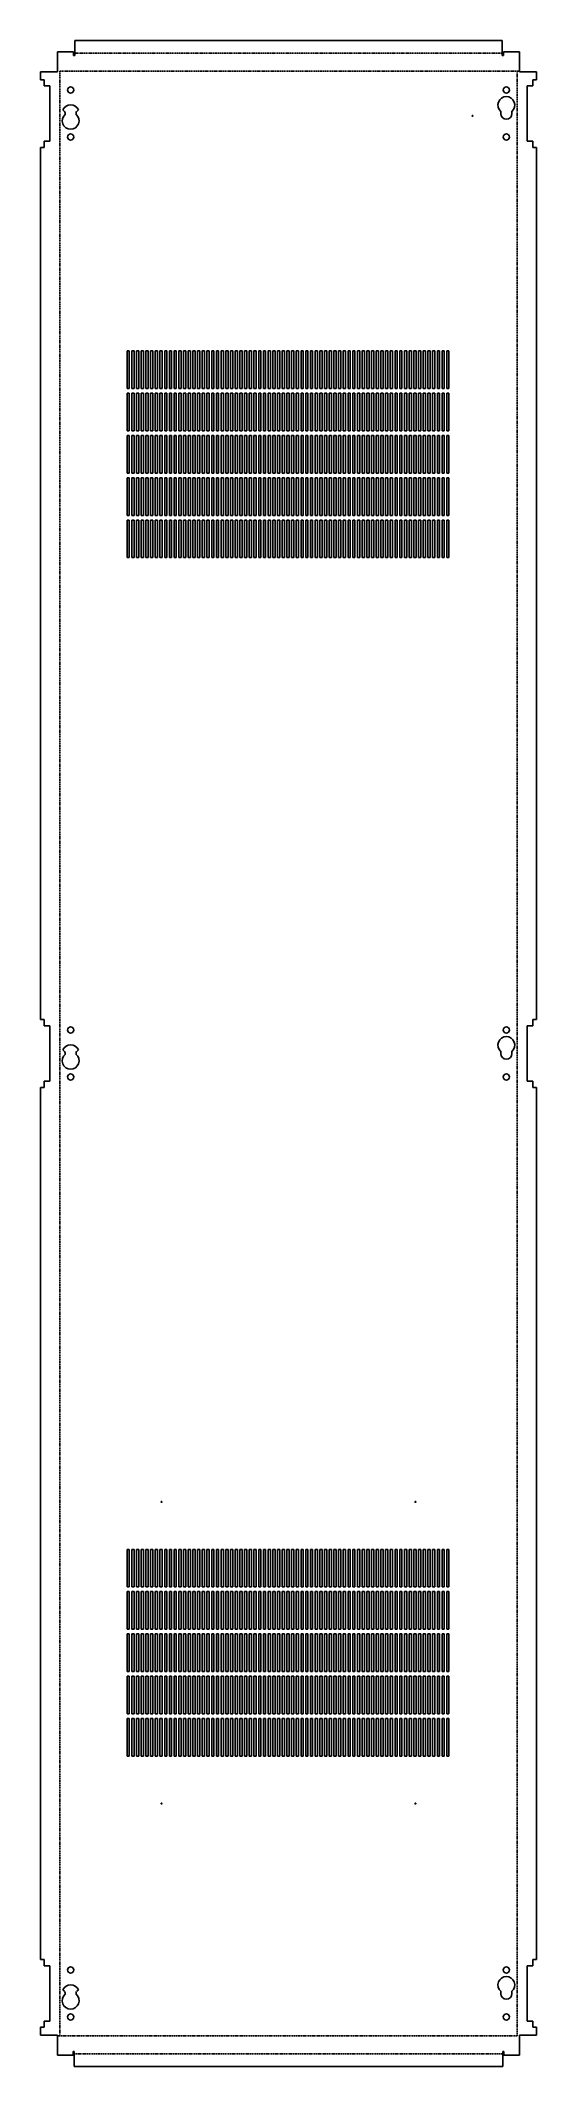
# Model space of a CAD drawing. Header units: millimetres. Extents: x 228 to 755, y -1078 to 1078.
import ezdxf

# ---------------------------------------------------------------- set-up
doc = ezdxf.new("R2010")
doc.units = ezdxf.units.MM
doc.linetypes.add('HIDDEN', pattern=[1.905, 1.27, -0.635])
doc.layers.add('BEND-UP', color=5, linetype='HIDDEN')

msp = doc.modelspace()

# ---------------------------------------------------------------- linework, layer by layer
for p, q in [((264.1, 1061.7), (264.1, 1077.7)), ((264.1, 1077.7), (718.9, 1077.7)), ((718.9, 1077.7), (718.9, 1061.7)), ((245.8, 1044.5), (245.8, 1065.5)), ((262.9, 1065.5), (245.8, 1065.5)), ((262.9, 1061.7), (262.9, 1065.5)), ((264.1, 1061.7), (262.9, 1061.7)), ((720.1, 1061.7), (718.9, 1061.7)), ((720.1, 1065.5), (720.1, 1061.7)), ((737.2, 1065.5), (720.1, 1065.5)), ((737.2, 1044.5), (737.2, 1065.5)), ((227.8, 1044.5), (227.8, 1036)), ((245.8, 1044.5), (227.8, 1044.5)), ((231.8, 1036), (227.8, 1036)), ((231.8, 1029.5), (231.8, 1036)), ((737.2, 1044.5), (755.2, 1044.5)), ((755.2, 1036), (751.2, 1036)), ((751.2, 1036), (751.2, 1029.5)), ((755.2, 1036), (755.2, 1044.5)), ((237.8, 1029.5), (231.8, 1029.5)), ((237.8, 970.5), (237.8, 1029.5)), ((751.2, 1029.5), (745.2, 1029.5)), ((745.2, 1029.5), (745.2, 970.5)), ((251.5, 1004), (253.3, 1002.3)), ((253.8, 1000.8), (253.8, 999.1)), ((265.6, 999.1), (265.6, 1000.8)), ((266.2, 1002.3), (268, 1004)), ((717.2, 1002.3), (717.2, 1000)), ((729.2, 1000), (729.2, 1002.3)), ((231.8, 964), (231.8, 970.5)), ((231.8, 970.5), (237.8, 970.5)), ((745.2, 970.5), (751.2, 970.5)), ((751.2, 970.5), (751.2, 964)), ((227.8, 964), (227.8, 36)), ((227.8, 964), (231.8, 964)), ((751.2, 964), (755.2, 964)), ((755.2, 36), (755.2, 964)), ((322.2, 747.5), (319.8, 747.5)), ((319.8, 747.5), (319.8, 707.5)), ((322.2, 707.5), (322.2, 747.5)), ((327.2, 747.5), (324.8, 747.5)), ((324.8, 747.5), (324.8, 707.5)), ((327.2, 707.5), (327.2, 747.5)), ((332.2, 747.5), (329.8, 747.5)), ((329.8, 747.5), (329.8, 707.5)), ((332.2, 707.5), (332.2, 747.5)), ((337.2, 747.5), (334.8, 747.5)), ((334.8, 747.5), (334.8, 707.5)), ((337.2, 707.5), (337.2, 747.5)), ((342.2, 747.5), (339.8, 747.5)), ((339.8, 747.5), (339.8, 707.5)), ((342.2, 707.5), (342.2, 747.5)), ((347.2, 747.5), (344.8, 747.5)), ((344.8, 747.5), (344.8, 707.5)), ((347.2, 707.5), (347.2, 747.5)), ((352.2, 747.5), (349.8, 747.5)), ((349.8, 747.5), (349.8, 707.5)), ((352.2, 707.5), (352.2, 747.5)), ((357.2, 747.5), (354.8, 747.5)), ((354.8, 747.5), (354.8, 707.5)), ((357.2, 707.5), (357.2, 747.5)), ((362.2, 747.5), (359.8, 747.5)), ((359.8, 747.5), (359.8, 707.5)), ((362.2, 707.5), (362.2, 747.5)), ((367.2, 747.5), (364.8, 747.5)), ((364.8, 747.5), (364.8, 707.5)), ((367.2, 707.5), (367.2, 747.5)), ((372.2, 747.5), (369.8, 747.5)), ((369.8, 747.5), (369.8, 707.5)), ((372.2, 707.5), (372.2, 747.5)), ((377.2, 747.5), (374.8, 747.5)), ((374.8, 747.5), (374.8, 707.5)), ((377.2, 707.5), (377.2, 747.5)), ((382.2, 747.5), (379.8, 747.5)), ((379.8, 747.5), (379.8, 707.5)), ((382.2, 707.5), (382.2, 747.5)), ((387.2, 747.5), (384.8, 747.5)), ((384.8, 747.5), (384.8, 707.5)), ((387.2, 707.5), (387.2, 747.5)), ((392.2, 747.5), (389.8, 747.5)), ((389.8, 747.5), (389.8, 707.5)), ((392.2, 707.5), (392.2, 747.5)), ((397.2, 747.5), (394.8, 747.5)), ((394.8, 747.5), (394.8, 707.5)), ((397.2, 707.5), (397.2, 747.5)), ((402.2, 747.5), (399.8, 747.5)), ((399.8, 747.5), (399.8, 707.5)), ((402.2, 707.5), (402.2, 747.5)), ((407.2, 747.5), (404.8, 747.5)), ((404.8, 747.5), (404.8, 707.5)), ((407.2, 707.5), (407.2, 747.5)), ((412.2, 747.5), (409.8, 747.5)), ((409.8, 747.5), (409.8, 707.5)), ((412.2, 707.5), (412.2, 747.5)), ((417.2, 747.5), (414.8, 747.5)), ((414.8, 747.5), (414.8, 707.5)), ((417.2, 707.5), (417.2, 747.5)), ((422.2, 747.5), (419.8, 747.5)), ((419.8, 747.5), (419.8, 707.5)), ((422.2, 707.5), (422.2, 747.5)), ((427.2, 747.5), (424.8, 747.5)), ((424.8, 747.5), (424.8, 707.5)), ((427.2, 707.5), (427.2, 747.5)), ((432.2, 747.5), (429.8, 747.5)), ((429.8, 747.5), (429.8, 707.5)), ((432.2, 707.5), (432.2, 747.5)), ((437.2, 747.5), (434.8, 747.5)), ((434.8, 747.5), (434.8, 707.5)), ((437.2, 707.5), (437.2, 747.5)), ((442.2, 747.5), (439.8, 747.5)), ((439.8, 747.5), (439.8, 707.5)), ((442.2, 707.5), (442.2, 747.5)), ((447.2, 747.5), (444.8, 747.5)), ((444.8, 747.5), (444.8, 707.5)), ((447.2, 707.5), (447.2, 747.5)), ((452.2, 747.5), (449.8, 747.5)), ((449.8, 747.5), (449.8, 707.5)), ((452.2, 707.5), (452.2, 747.5)), ((457.2, 747.5), (454.8, 747.5)), ((454.8, 747.5), (454.8, 707.5)), ((457.2, 707.5), (457.2, 747.5)), ((462.2, 747.5), (459.8, 747.5)), ((459.8, 747.5), (459.8, 707.5)), ((462.2, 707.5), (462.2, 747.5)), ((467.2, 747.5), (464.8, 747.5)), ((464.8, 747.5), (464.8, 707.5)), ((467.2, 707.5), (467.2, 747.5)), ((472.2, 747.5), (469.8, 747.5)), ((469.8, 747.5), (469.8, 707.5)), ((472.2, 707.5), (472.2, 747.5)), ((477.2, 747.5), (474.8, 747.5)), ((474.8, 747.5), (474.8, 707.5)), ((477.2, 707.5), (477.2, 747.5)), ((482.2, 747.5), (479.8, 747.5)), ((479.8, 747.5), (479.8, 707.5)), ((482.2, 707.5), (482.2, 747.5)), ((487.2, 747.5), (484.8, 747.5)), ((484.8, 747.5), (484.8, 707.5)), ((487.2, 707.5), (487.2, 747.5)), ((492.2, 747.5), (489.8, 747.5)), ((489.8, 747.5), (489.8, 707.5)), ((492.2, 707.5), (492.2, 747.5)), ((497.2, 747.5), (494.8, 747.5)), ((494.8, 747.5), (494.8, 707.5)), ((497.2, 707.5), (497.2, 747.5)), ((502.2, 747.5), (499.8, 747.5)), ((499.8, 747.5), (499.8, 707.5)), ((502.2, 707.5), (502.2, 747.5)), ((507.2, 747.5), (504.8, 747.5)), ((504.8, 747.5), (504.8, 707.5)), ((507.2, 707.5), (507.2, 747.5)), ((512.2, 747.5), (509.8, 747.5)), ((509.8, 747.5), (509.8, 707.5)), ((512.2, 707.5), (512.2, 747.5)), ((517.2, 747.5), (514.8, 747.5)), ((514.8, 747.5), (514.8, 707.5)), ((517.2, 707.5), (517.2, 747.5)), ((522.2, 747.5), (519.8, 747.5)), ((519.8, 747.5), (519.8, 707.5)), ((522.2, 707.5), (522.2, 747.5)), ((527.2, 747.5), (524.8, 747.5)), ((524.8, 747.5), (524.8, 707.5)), ((527.2, 707.5), (527.2, 747.5)), ((532.2, 747.5), (529.8, 747.5)), ((529.8, 747.5), (529.8, 707.5)), ((532.2, 707.5), (532.2, 747.5)), ((537.2, 747.5), (534.8, 747.5)), ((534.8, 747.5), (534.8, 707.5)), ((537.2, 707.5), (537.2, 747.5)), ((542.2, 747.5), (539.8, 747.5)), ((539.8, 747.5), (539.8, 707.5)), ((542.2, 707.5), (542.2, 747.5)), ((547.2, 747.5), (544.8, 747.5)), ((544.8, 747.5), (544.8, 707.5)), ((547.2, 707.5), (547.2, 747.5)), ((552.2, 747.5), (549.8, 747.5)), ((549.8, 747.5), (549.8, 707.5)), ((552.2, 707.5), (552.2, 747.5)), ((557.2, 747.5), (554.8, 747.5)), ((554.8, 747.5), (554.8, 707.5)), ((557.2, 707.5), (557.2, 747.5)), ((562.2, 747.5), (559.8, 747.5)), ((559.8, 747.5), (559.8, 707.5)), ((562.2, 707.5), (562.2, 747.5)), ((567.2, 747.5), (564.8, 747.5)), ((564.8, 747.5), (564.8, 707.5)), ((567.2, 707.5), (567.2, 747.5)), ((572.2, 747.5), (569.8, 747.5)), ((569.8, 747.5), (569.8, 707.5)), ((572.2, 707.5), (572.2, 747.5)), ((577.2, 747.5), (574.8, 747.5)), ((574.8, 747.5), (574.8, 707.5)), ((577.2, 707.5), (577.2, 747.5)), ((582.2, 747.5), (579.8, 747.5)), ((579.8, 747.5), (579.8, 707.5)), ((582.2, 707.5), (582.2, 747.5)), ((587.2, 747.5), (584.8, 747.5)), ((584.8, 747.5), (584.8, 707.5)), ((587.2, 707.5), (587.2, 747.5)), ((592.2, 747.5), (589.8, 747.5)), ((589.8, 747.5), (589.8, 707.5)), ((592.2, 707.5), (592.2, 747.5)), ((597.2, 747.5), (594.8, 747.5)), ((594.8, 747.5), (594.8, 707.5)), ((597.2, 707.5), (597.2, 747.5)), ((602.2, 747.5), (599.8, 747.5)), ((599.8, 747.5), (599.8, 707.5)), ((602.2, 707.5), (602.2, 747.5)), ((607.2, 747.5), (604.8, 747.5)), ((604.8, 747.5), (604.8, 707.5)), ((607.2, 707.5), (607.2, 747.5)), ((612.2, 747.5), (609.8, 747.5)), ((609.8, 747.5), (609.8, 707.5)), ((612.2, 707.5), (612.2, 747.5)), ((617.2, 747.5), (614.8, 747.5)), ((614.8, 747.5), (614.8, 707.5)), ((617.2, 707.5), (617.2, 747.5)), ((622.2, 747.5), (619.8, 747.5)), ((619.8, 747.5), (619.8, 707.5)), ((622.2, 707.5), (622.2, 747.5)), ((627.2, 747.5), (624.8, 747.5)), ((624.8, 747.5), (624.8, 707.5)), ((627.2, 707.5), (627.2, 747.5)), ((632.2, 747.5), (629.8, 747.5)), ((629.8, 747.5), (629.8, 707.5)), ((632.2, 707.5), (632.2, 747.5)), ((637.2, 747.5), (634.8, 747.5)), ((634.8, 747.5), (634.8, 707.5)), ((637.2, 707.5), (637.2, 747.5)), ((642.2, 747.5), (639.8, 747.5)), ((639.8, 747.5), (639.8, 707.5)), ((642.2, 707.5), (642.2, 747.5)), ((647.2, 747.5), (644.8, 747.5)), ((644.8, 747.5), (644.8, 707.5)), ((647.2, 707.5), (647.2, 747.5)), ((652.2, 747.5), (649.8, 747.5)), ((649.8, 747.5), (649.8, 707.5)), ((652.2, 707.5), (652.2, 747.5)), ((657.2, 747.5), (654.8, 747.5)), ((654.8, 747.5), (654.8, 707.5)), ((657.2, 707.5), (657.2, 747.5)), ((662.2, 747.5), (659.8, 747.5)), ((659.8, 747.5), (659.8, 707.5)), ((662.2, 707.5), (662.2, 747.5)), ((319.8, 707.5), (322.2, 707.5)), ((322.2, 702.5), (319.8, 702.5)), ((319.8, 702.5), (319.8, 662.5)), ((322.2, 662.5), (322.2, 702.5)), ((324.8, 707.5), (327.2, 707.5)), ((327.2, 702.5), (324.8, 702.5)), ((324.8, 702.5), (324.8, 662.5)), ((327.2, 662.5), (327.2, 702.5)), ((329.8, 707.5), (332.2, 707.5)), ((332.2, 702.5), (329.8, 702.5)), ((329.8, 702.5), (329.8, 662.5)), ((332.2, 662.5), (332.2, 702.5)), ((334.8, 707.5), (337.2, 707.5)), ((337.2, 702.5), (334.8, 702.5)), ((334.8, 702.5), (334.8, 662.5)), ((337.2, 662.5), (337.2, 702.5)), ((339.8, 707.5), (342.2, 707.5)), ((342.2, 702.5), (339.8, 702.5)), ((339.8, 702.5), (339.8, 662.5)), ((342.2, 662.5), (342.2, 702.5)), ((344.8, 707.5), (347.2, 707.5)), ((347.2, 702.5), (344.8, 702.5)), ((344.8, 702.5), (344.8, 662.5)), ((347.2, 662.5), (347.2, 702.5)), ((349.8, 707.5), (352.2, 707.5)), ((352.2, 702.5), (349.8, 702.5)), ((349.8, 702.5), (349.8, 662.5)), ((352.2, 662.5), (352.2, 702.5)), ((354.8, 707.5), (357.2, 707.5)), ((357.2, 702.5), (354.8, 702.5)), ((354.8, 702.5), (354.8, 662.5)), ((357.2, 662.5), (357.2, 702.5)), ((359.8, 707.5), (362.2, 707.5)), ((362.2, 702.5), (359.8, 702.5)), ((359.8, 702.5), (359.8, 662.5)), ((362.2, 662.5), (362.2, 702.5)), ((364.8, 707.5), (367.2, 707.5)), ((367.2, 702.5), (364.8, 702.5)), ((364.8, 702.5), (364.8, 662.5)), ((367.2, 662.5), (367.2, 702.5)), ((369.8, 707.5), (372.2, 707.5)), ((372.2, 702.5), (369.8, 702.5)), ((369.8, 702.5), (369.8, 662.5)), ((372.2, 662.5), (372.2, 702.5)), ((374.8, 707.5), (377.2, 707.5)), ((377.2, 702.5), (374.8, 702.5)), ((374.8, 702.5), (374.8, 662.5)), ((377.2, 662.5), (377.2, 702.5)), ((379.8, 707.5), (382.2, 707.5)), ((382.2, 702.5), (379.8, 702.5)), ((379.8, 702.5), (379.8, 662.5)), ((382.2, 662.5), (382.2, 702.5)), ((384.8, 707.5), (387.2, 707.5)), ((387.2, 702.5), (384.8, 702.5)), ((384.8, 702.5), (384.8, 662.5)), ((387.2, 662.5), (387.2, 702.5)), ((389.8, 707.5), (392.2, 707.5)), ((392.2, 702.5), (389.8, 702.5)), ((389.8, 702.5), (389.8, 662.5)), ((392.2, 662.5), (392.2, 702.5)), ((394.8, 707.5), (397.2, 707.5)), ((397.2, 702.5), (394.8, 702.5)), ((394.8, 702.5), (394.8, 662.5)), ((397.2, 662.5), (397.2, 702.5)), ((399.8, 707.5), (402.2, 707.5)), ((402.2, 702.5), (399.8, 702.5)), ((399.8, 702.5), (399.8, 662.5)), ((402.2, 662.5), (402.2, 702.5)), ((404.8, 707.5), (407.2, 707.5)), ((407.2, 702.5), (404.8, 702.5)), ((404.8, 702.5), (404.8, 662.5)), ((407.2, 662.5), (407.2, 702.5)), ((409.8, 707.5), (412.2, 707.5)), ((412.2, 702.5), (409.8, 702.5)), ((409.8, 702.5), (409.8, 662.5)), ((412.2, 662.5), (412.2, 702.5)), ((414.8, 707.5), (417.2, 707.5)), ((417.2, 702.5), (414.8, 702.5)), ((414.8, 702.5), (414.8, 662.5)), ((417.2, 662.5), (417.2, 702.5)), ((419.8, 707.5), (422.2, 707.5)), ((422.2, 702.5), (419.8, 702.5)), ((419.8, 702.5), (419.8, 662.5)), ((422.2, 662.5), (422.2, 702.5)), ((424.8, 707.5), (427.2, 707.5)), ((427.2, 702.5), (424.8, 702.5)), ((424.8, 702.5), (424.8, 662.5)), ((427.2, 662.5), (427.2, 702.5)), ((429.8, 707.5), (432.2, 707.5)), ((432.2, 702.5), (429.8, 702.5)), ((429.8, 702.5), (429.8, 662.5)), ((432.2, 662.5), (432.2, 702.5)), ((434.8, 707.5), (437.2, 707.5)), ((437.2, 702.5), (434.8, 702.5)), ((434.8, 702.5), (434.8, 662.5)), ((437.2, 662.5), (437.2, 702.5)), ((439.8, 707.5), (442.2, 707.5)), ((442.2, 702.5), (439.8, 702.5)), ((439.8, 702.5), (439.8, 662.5)), ((442.2, 662.5), (442.2, 702.5)), ((444.8, 707.5), (447.2, 707.5)), ((447.2, 702.5), (444.8, 702.5)), ((444.8, 702.5), (444.8, 662.5)), ((447.2, 662.5), (447.2, 702.5)), ((449.8, 707.5), (452.2, 707.5)), ((452.2, 702.5), (449.8, 702.5)), ((449.8, 702.5), (449.8, 662.5)), ((452.2, 662.5), (452.2, 702.5)), ((454.8, 707.5), (457.2, 707.5)), ((457.2, 702.5), (454.8, 702.5)), ((454.8, 702.5), (454.8, 662.5)), ((457.2, 662.5), (457.2, 702.5)), ((459.8, 707.5), (462.2, 707.5)), ((462.2, 702.5), (459.8, 702.5)), ((459.8, 702.5), (459.8, 662.5)), ((462.2, 662.5), (462.2, 702.5)), ((464.8, 707.5), (467.2, 707.5)), ((467.2, 702.5), (464.8, 702.5)), ((464.8, 702.5), (464.8, 662.5)), ((467.2, 662.5), (467.2, 702.5)), ((469.8, 707.5), (472.2, 707.5)), ((472.2, 702.5), (469.8, 702.5)), ((469.8, 702.5), (469.8, 662.5)), ((472.2, 662.5), (472.2, 702.5)), ((474.8, 707.5), (477.2, 707.5)), ((477.2, 702.5), (474.8, 702.5)), ((474.8, 702.5), (474.8, 662.5)), ((477.2, 662.5), (477.2, 702.5)), ((479.8, 707.5), (482.2, 707.5)), ((482.2, 702.5), (479.8, 702.5)), ((479.8, 702.5), (479.8, 662.5)), ((482.2, 662.5), (482.2, 702.5)), ((484.8, 707.5), (487.2, 707.5)), ((487.2, 702.5), (484.8, 702.5)), ((484.8, 702.5), (484.8, 662.5)), ((487.2, 662.5), (487.2, 702.5)), ((489.8, 707.5), (492.2, 707.5)), ((492.2, 702.5), (489.8, 702.5)), ((489.8, 702.5), (489.8, 662.5)), ((492.2, 662.5), (492.2, 702.5)), ((494.8, 707.5), (497.2, 707.5)), ((497.2, 702.5), (494.8, 702.5)), ((494.8, 702.5), (494.8, 662.5)), ((497.2, 662.5), (497.2, 702.5)), ((499.8, 707.5), (502.2, 707.5)), ((502.2, 702.5), (499.8, 702.5)), ((499.8, 702.5), (499.8, 662.5)), ((502.2, 662.5), (502.2, 702.5)), ((504.8, 707.5), (507.2, 707.5)), ((507.2, 702.5), (504.8, 702.5)), ((504.8, 702.5), (504.8, 662.5)), ((507.2, 662.5), (507.2, 702.5)), ((509.8, 707.5), (512.2, 707.5)), ((512.2, 702.5), (509.8, 702.5)), ((509.8, 702.5), (509.8, 662.5)), ((512.2, 662.5), (512.2, 702.5)), ((514.8, 707.5), (517.2, 707.5)), ((517.2, 702.5), (514.8, 702.5)), ((514.8, 702.5), (514.8, 662.5)), ((517.2, 662.5), (517.2, 702.5)), ((519.8, 707.5), (522.2, 707.5)), ((522.2, 702.5), (519.8, 702.5)), ((519.8, 702.5), (519.8, 662.5)), ((522.2, 662.5), (522.2, 702.5)), ((524.8, 707.5), (527.2, 707.5)), ((527.2, 702.5), (524.8, 702.5)), ((524.8, 702.5), (524.8, 662.5)), ((527.2, 662.5), (527.2, 702.5)), ((529.8, 707.5), (532.2, 707.5)), ((532.2, 702.5), (529.8, 702.5)), ((529.8, 702.5), (529.8, 662.5)), ((532.2, 662.5), (532.2, 702.5)), ((534.8, 707.5), (537.2, 707.5)), ((537.2, 702.5), (534.8, 702.5)), ((534.8, 702.5), (534.8, 662.5)), ((537.2, 662.5), (537.2, 702.5)), ((539.8, 707.5), (542.2, 707.5)), ((542.2, 702.5), (539.8, 702.5)), ((539.8, 702.5), (539.8, 662.5)), ((542.2, 662.5), (542.2, 702.5)), ((544.8, 707.5), (547.2, 707.5)), ((547.2, 702.5), (544.8, 702.5)), ((544.8, 702.5), (544.8, 662.5)), ((547.2, 662.5), (547.2, 702.5)), ((549.8, 707.5), (552.2, 707.5)), ((552.2, 702.5), (549.8, 702.5)), ((549.8, 702.5), (549.8, 662.5)), ((552.2, 662.5), (552.2, 702.5)), ((554.8, 707.5), (557.2, 707.5)), ((557.2, 702.5), (554.8, 702.5)), ((554.8, 702.5), (554.8, 662.5)), ((557.2, 662.5), (557.2, 702.5)), ((559.8, 707.5), (562.2, 707.5)), ((562.2, 702.5), (559.8, 702.5)), ((559.8, 702.5), (559.8, 662.5)), ((562.2, 662.5), (562.2, 702.5)), ((564.8, 707.5), (567.2, 707.5)), ((567.2, 702.5), (564.8, 702.5)), ((564.8, 702.5), (564.8, 662.5)), ((567.2, 662.5), (567.2, 702.5)), ((569.8, 707.5), (572.2, 707.5)), ((572.2, 702.5), (569.8, 702.5)), ((569.8, 702.5), (569.8, 662.5)), ((572.2, 662.5), (572.2, 702.5)), ((574.8, 707.5), (577.2, 707.5)), ((577.2, 702.5), (574.8, 702.5)), ((574.8, 702.5), (574.8, 662.5)), ((577.2, 662.5), (577.2, 702.5)), ((579.8, 707.5), (582.2, 707.5)), ((582.2, 702.5), (579.8, 702.5)), ((579.8, 702.5), (579.8, 662.5)), ((582.2, 662.5), (582.2, 702.5)), ((584.8, 707.5), (587.2, 707.5)), ((587.2, 702.5), (584.8, 702.5)), ((584.8, 702.5), (584.8, 662.5)), ((587.2, 662.5), (587.2, 702.5)), ((589.8, 707.5), (592.2, 707.5)), ((592.2, 702.5), (589.8, 702.5)), ((589.8, 702.5), (589.8, 662.5)), ((592.2, 662.5), (592.2, 702.5)), ((594.8, 707.5), (597.2, 707.5)), ((597.2, 702.5), (594.8, 702.5)), ((594.8, 702.5), (594.8, 662.5)), ((597.2, 662.5), (597.2, 702.5)), ((599.8, 707.5), (602.2, 707.5)), ((602.2, 702.5), (599.8, 702.5)), ((599.8, 702.5), (599.8, 662.5)), ((602.2, 662.5), (602.2, 702.5)), ((604.8, 707.5), (607.2, 707.5)), ((607.2, 702.5), (604.8, 702.5)), ((604.8, 702.5), (604.8, 662.5)), ((607.2, 662.5), (607.2, 702.5)), ((609.8, 707.5), (612.2, 707.5)), ((612.2, 702.5), (609.8, 702.5)), ((609.8, 702.5), (609.8, 662.5)), ((612.2, 662.5), (612.2, 702.5)), ((614.8, 707.5), (617.2, 707.5)), ((617.2, 702.5), (614.8, 702.5)), ((614.8, 702.5), (614.8, 662.5)), ((617.2, 662.5), (617.2, 702.5)), ((619.8, 707.5), (622.2, 707.5)), ((622.2, 702.5), (619.8, 702.5)), ((619.8, 702.5), (619.8, 662.5)), ((622.2, 662.5), (622.2, 702.5)), ((624.8, 707.5), (627.2, 707.5)), ((627.2, 702.5), (624.8, 702.5)), ((624.8, 702.5), (624.8, 662.5)), ((627.2, 662.5), (627.2, 702.5)), ((629.8, 707.5), (632.2, 707.5)), ((632.2, 702.5), (629.8, 702.5)), ((629.8, 702.5), (629.8, 662.5)), ((632.2, 662.5), (632.2, 702.5)), ((634.8, 707.5), (637.2, 707.5)), ((637.2, 702.5), (634.8, 702.5)), ((634.8, 702.5), (634.8, 662.5)), ((637.2, 662.5), (637.2, 702.5)), ((639.8, 707.5), (642.2, 707.5)), ((642.2, 702.5), (639.8, 702.5)), ((639.8, 702.5), (639.8, 662.5)), ((642.2, 662.5), (642.2, 702.5)), ((644.8, 707.5), (647.2, 707.5)), ((647.2, 702.5), (644.8, 702.5)), ((644.8, 702.5), (644.8, 662.5)), ((647.2, 662.5), (647.2, 702.5)), ((649.8, 707.5), (652.2, 707.5)), ((652.2, 702.5), (649.8, 702.5)), ((649.8, 702.5), (649.8, 662.5)), ((652.2, 662.5), (652.2, 702.5)), ((654.8, 707.5), (657.2, 707.5)), ((657.2, 702.5), (654.8, 702.5)), ((654.8, 702.5), (654.8, 662.5)), ((657.2, 662.5), (657.2, 702.5)), ((659.8, 707.5), (662.2, 707.5)), ((662.2, 702.5), (659.8, 702.5)), ((659.8, 702.5), (659.8, 662.5)), ((662.2, 662.5), (662.2, 702.5)), ((319.8, 662.5), (322.2, 662.5)), ((322.2, 657.5), (319.8, 657.5)), ((319.8, 657.5), (319.8, 617.5)), ((322.2, 617.5), (322.2, 657.5)), ((324.8, 662.5), (327.2, 662.5)), ((327.2, 657.5), (324.8, 657.5)), ((324.8, 657.5), (324.8, 617.5)), ((327.2, 617.5), (327.2, 657.5)), ((329.8, 662.5), (332.2, 662.5)), ((332.2, 657.5), (329.8, 657.5)), ((329.8, 657.5), (329.8, 617.5)), ((332.2, 617.5), (332.2, 657.5)), ((334.8, 662.5), (337.2, 662.5)), ((337.2, 657.5), (334.8, 657.5)), ((334.8, 657.5), (334.8, 617.5)), ((337.2, 617.5), (337.2, 657.5)), ((339.8, 662.5), (342.2, 662.5)), ((342.2, 657.5), (339.8, 657.5)), ((339.8, 657.5), (339.8, 617.5)), ((342.2, 617.5), (342.2, 657.5)), ((344.8, 662.5), (347.2, 662.5)), ((347.2, 657.5), (344.8, 657.5)), ((344.8, 657.5), (344.8, 617.5)), ((347.2, 617.5), (347.2, 657.5)), ((349.8, 662.5), (352.2, 662.5)), ((352.2, 657.5), (349.8, 657.5)), ((349.8, 657.5), (349.8, 617.5)), ((352.2, 617.5), (352.2, 657.5)), ((354.8, 662.5), (357.2, 662.5)), ((357.2, 657.5), (354.8, 657.5)), ((354.8, 657.5), (354.8, 617.5)), ((357.2, 617.5), (357.2, 657.5)), ((359.8, 662.5), (362.2, 662.5)), ((362.2, 657.5), (359.8, 657.5)), ((359.8, 657.5), (359.8, 617.5)), ((362.2, 617.5), (362.2, 657.5)), ((364.8, 662.5), (367.2, 662.5)), ((367.2, 657.5), (364.8, 657.5)), ((364.8, 657.5), (364.8, 617.5)), ((367.2, 617.5), (367.2, 657.5)), ((369.8, 662.5), (372.2, 662.5)), ((372.2, 657.5), (369.8, 657.5)), ((369.8, 657.5), (369.8, 617.5)), ((372.2, 617.5), (372.2, 657.5)), ((374.8, 662.5), (377.2, 662.5)), ((377.2, 657.5), (374.8, 657.5)), ((374.8, 657.5), (374.8, 617.5)), ((377.2, 617.5), (377.2, 657.5)), ((379.8, 662.5), (382.2, 662.5)), ((382.2, 657.5), (379.8, 657.5)), ((379.8, 657.5), (379.8, 617.5)), ((382.2, 617.5), (382.2, 657.5)), ((384.8, 662.5), (387.2, 662.5)), ((387.2, 657.5), (384.8, 657.5)), ((384.8, 657.5), (384.8, 617.5)), ((387.2, 617.5), (387.2, 657.5)), ((389.8, 662.5), (392.2, 662.5)), ((392.2, 657.5), (389.8, 657.5)), ((389.8, 657.5), (389.8, 617.5)), ((392.2, 617.5), (392.2, 657.5)), ((394.8, 662.5), (397.2, 662.5)), ((397.2, 657.5), (394.8, 657.5)), ((394.8, 657.5), (394.8, 617.5)), ((397.2, 617.5), (397.2, 657.5)), ((399.8, 662.5), (402.2, 662.5)), ((402.2, 657.5), (399.8, 657.5)), ((399.8, 657.5), (399.8, 617.5)), ((402.2, 617.5), (402.2, 657.5)), ((404.8, 662.5), (407.2, 662.5)), ((407.2, 657.5), (404.8, 657.5)), ((404.8, 657.5), (404.8, 617.5)), ((407.2, 617.5), (407.2, 657.5)), ((409.8, 662.5), (412.2, 662.5)), ((412.2, 657.5), (409.8, 657.5)), ((409.8, 657.5), (409.8, 617.5)), ((412.2, 617.5), (412.2, 657.5)), ((414.8, 662.5), (417.2, 662.5)), ((417.2, 657.5), (414.8, 657.5)), ((414.8, 657.5), (414.8, 617.5)), ((417.2, 617.5), (417.2, 657.5)), ((419.8, 662.5), (422.2, 662.5)), ((422.2, 657.5), (419.8, 657.5)), ((419.8, 657.5), (419.8, 617.5)), ((422.2, 617.5), (422.2, 657.5)), ((424.8, 662.5), (427.2, 662.5)), ((427.2, 657.5), (424.8, 657.5)), ((424.8, 657.5), (424.8, 617.5)), ((427.2, 617.5), (427.2, 657.5)), ((429.8, 662.5), (432.2, 662.5)), ((432.2, 657.5), (429.8, 657.5)), ((429.8, 657.5), (429.8, 617.5)), ((432.2, 617.5), (432.2, 657.5)), ((434.8, 662.5), (437.2, 662.5)), ((437.2, 657.5), (434.8, 657.5)), ((434.8, 657.5), (434.8, 617.5)), ((437.2, 617.5), (437.2, 657.5)), ((439.8, 662.5), (442.2, 662.5)), ((442.2, 657.5), (439.8, 657.5)), ((439.8, 657.5), (439.8, 617.5)), ((442.2, 617.5), (442.2, 657.5)), ((444.8, 662.5), (447.2, 662.5)), ((447.2, 657.5), (444.8, 657.5)), ((444.8, 657.5), (444.8, 617.5)), ((447.2, 617.5), (447.2, 657.5)), ((449.8, 662.5), (452.2, 662.5)), ((452.2, 657.5), (449.8, 657.5)), ((449.8, 657.5), (449.8, 617.5)), ((452.2, 617.5), (452.2, 657.5)), ((454.8, 662.5), (457.2, 662.5)), ((457.2, 657.5), (454.8, 657.5)), ((454.8, 657.5), (454.8, 617.5)), ((457.2, 617.5), (457.2, 657.5)), ((459.8, 662.5), (462.2, 662.5)), ((462.2, 657.5), (459.8, 657.5)), ((459.8, 657.5), (459.8, 617.5)), ((462.2, 617.5), (462.2, 657.5)), ((464.8, 662.5), (467.2, 662.5)), ((467.2, 657.5), (464.8, 657.5)), ((464.8, 657.5), (464.8, 617.5)), ((467.2, 617.5), (467.2, 657.5)), ((469.8, 662.5), (472.2, 662.5)), ((472.2, 657.5), (469.8, 657.5)), ((469.8, 657.5), (469.8, 617.5)), ((472.2, 617.5), (472.2, 657.5)), ((474.8, 662.5), (477.2, 662.5)), ((477.2, 657.5), (474.8, 657.5)), ((474.8, 657.5), (474.8, 617.5)), ((477.2, 617.5), (477.2, 657.5)), ((479.8, 662.5), (482.2, 662.5)), ((482.2, 657.5), (479.8, 657.5)), ((479.8, 657.5), (479.8, 617.5)), ((482.2, 617.5), (482.2, 657.5)), ((484.8, 662.5), (487.2, 662.5)), ((487.2, 657.5), (484.8, 657.5)), ((484.8, 657.5), (484.8, 617.5)), ((487.2, 617.5), (487.2, 657.5)), ((489.8, 662.5), (492.2, 662.5)), ((492.2, 657.5), (489.8, 657.5)), ((489.8, 657.5), (489.8, 617.5)), ((492.2, 617.5), (492.2, 657.5)), ((494.8, 662.5), (497.2, 662.5)), ((497.2, 657.5), (494.8, 657.5)), ((494.8, 657.5), (494.8, 617.5)), ((497.2, 617.5), (497.2, 657.5)), ((499.8, 662.5), (502.2, 662.5)), ((502.2, 657.5), (499.8, 657.5)), ((499.8, 657.5), (499.8, 617.5)), ((502.2, 617.5), (502.2, 657.5)), ((504.8, 662.5), (507.2, 662.5)), ((507.2, 657.5), (504.8, 657.5)), ((504.8, 657.5), (504.8, 617.5)), ((507.2, 617.5), (507.2, 657.5)), ((509.8, 662.5), (512.2, 662.5)), ((512.2, 657.5), (509.8, 657.5)), ((509.8, 657.5), (509.8, 617.5)), ((512.2, 617.5), (512.2, 657.5)), ((514.8, 662.5), (517.2, 662.5)), ((517.2, 657.5), (514.8, 657.5)), ((514.8, 657.5), (514.8, 617.5)), ((517.2, 617.5), (517.2, 657.5)), ((519.8, 662.5), (522.2, 662.5)), ((522.2, 657.5), (519.8, 657.5)), ((519.8, 657.5), (519.8, 617.5)), ((522.2, 617.5), (522.2, 657.5)), ((524.8, 662.5), (527.2, 662.5)), ((527.2, 657.5), (524.8, 657.5)), ((524.8, 657.5), (524.8, 617.5)), ((527.2, 617.5), (527.2, 657.5)), ((529.8, 662.5), (532.2, 662.5)), ((532.2, 657.5), (529.8, 657.5)), ((529.8, 657.5), (529.8, 617.5)), ((532.2, 617.5), (532.2, 657.5)), ((534.8, 662.5), (537.2, 662.5)), ((537.2, 657.5), (534.8, 657.5)), ((534.8, 657.5), (534.8, 617.5)), ((537.2, 617.5), (537.2, 657.5)), ((539.8, 662.5), (542.2, 662.5)), ((542.2, 657.5), (539.8, 657.5)), ((539.8, 657.5), (539.8, 617.5)), ((542.2, 617.5), (542.2, 657.5)), ((544.8, 662.5), (547.2, 662.5)), ((547.2, 657.5), (544.8, 657.5)), ((544.8, 657.5), (544.8, 617.5)), ((547.2, 617.5), (547.2, 657.5)), ((549.8, 662.5), (552.2, 662.5)), ((552.2, 657.5), (549.8, 657.5)), ((549.8, 657.5), (549.8, 617.5)), ((552.2, 617.5), (552.2, 657.5)), ((554.8, 662.5), (557.2, 662.5)), ((557.2, 657.5), (554.8, 657.5)), ((554.8, 657.5), (554.8, 617.5)), ((557.2, 617.5), (557.2, 657.5)), ((559.8, 662.5), (562.2, 662.5)), ((562.2, 657.5), (559.8, 657.5)), ((559.8, 657.5), (559.8, 617.5)), ((562.2, 617.5), (562.2, 657.5)), ((564.8, 662.5), (567.2, 662.5)), ((567.2, 657.5), (564.8, 657.5)), ((564.8, 657.5), (564.8, 617.5)), ((567.2, 617.5), (567.2, 657.5)), ((569.8, 662.5), (572.2, 662.5)), ((572.2, 657.5), (569.8, 657.5)), ((569.8, 657.5), (569.8, 617.5)), ((572.2, 617.5), (572.2, 657.5)), ((574.8, 662.5), (577.2, 662.5)), ((577.2, 657.5), (574.8, 657.5)), ((574.8, 657.5), (574.8, 617.5)), ((577.2, 617.5), (577.2, 657.5)), ((579.8, 662.5), (582.2, 662.5)), ((582.2, 657.5), (579.8, 657.5)), ((579.8, 657.5), (579.8, 617.5)), ((582.2, 617.5), (582.2, 657.5)), ((584.8, 662.5), (587.2, 662.5)), ((587.2, 657.5), (584.8, 657.5)), ((584.8, 657.5), (584.8, 617.5)), ((587.2, 617.5), (587.2, 657.5)), ((589.8, 662.5), (592.2, 662.5)), ((592.2, 657.5), (589.8, 657.5)), ((589.8, 657.5), (589.8, 617.5)), ((592.2, 617.5), (592.2, 657.5)), ((594.8, 662.5), (597.2, 662.5)), ((597.2, 657.5), (594.8, 657.5)), ((594.8, 657.5), (594.8, 617.5)), ((597.2, 617.5), (597.2, 657.5)), ((599.8, 662.5), (602.2, 662.5)), ((602.2, 657.5), (599.8, 657.5)), ((599.8, 657.5), (599.8, 617.5)), ((602.2, 617.5), (602.2, 657.5)), ((604.8, 662.5), (607.2, 662.5)), ((607.2, 657.5), (604.8, 657.5)), ((604.8, 657.5), (604.8, 617.5)), ((607.2, 617.5), (607.2, 657.5)), ((609.8, 662.5), (612.2, 662.5)), ((612.2, 657.5), (609.8, 657.5)), ((609.8, 657.5), (609.8, 617.5)), ((612.2, 617.5), (612.2, 657.5)), ((614.8, 662.5), (617.2, 662.5)), ((617.2, 657.5), (614.8, 657.5)), ((614.8, 657.5), (614.8, 617.5)), ((617.2, 617.5), (617.2, 657.5)), ((619.8, 662.5), (622.2, 662.5)), ((622.2, 657.5), (619.8, 657.5)), ((619.8, 657.5), (619.8, 617.5)), ((622.2, 617.5), (622.2, 657.5)), ((624.8, 662.5), (627.2, 662.5)), ((627.2, 657.5), (624.8, 657.5)), ((624.8, 657.5), (624.8, 617.5)), ((627.2, 617.5), (627.2, 657.5)), ((629.8, 662.5), (632.2, 662.5)), ((632.2, 657.5), (629.8, 657.5)), ((629.8, 657.5), (629.8, 617.5)), ((632.2, 617.5), (632.2, 657.5)), ((634.8, 662.5), (637.2, 662.5)), ((637.2, 657.5), (634.8, 657.5)), ((634.8, 657.5), (634.8, 617.5)), ((637.2, 617.5), (637.2, 657.5)), ((639.8, 662.5), (642.2, 662.5)), ((642.2, 657.5), (639.8, 657.5)), ((639.8, 657.5), (639.8, 617.5)), ((642.2, 617.5), (642.2, 657.5)), ((644.8, 662.5), (647.2, 662.5)), ((647.2, 657.5), (644.8, 657.5)), ((644.8, 657.5), (644.8, 617.5)), ((647.2, 617.5), (647.2, 657.5)), ((649.8, 662.5), (652.2, 662.5)), ((652.2, 657.5), (649.8, 657.5)), ((649.8, 657.5), (649.8, 617.5)), ((652.2, 617.5), (652.2, 657.5)), ((654.8, 662.5), (657.2, 662.5)), ((657.2, 657.5), (654.8, 657.5)), ((654.8, 657.5), (654.8, 617.5)), ((657.2, 617.5), (657.2, 657.5)), ((659.8, 662.5), (662.2, 662.5)), ((662.2, 657.5), (659.8, 657.5)), ((659.8, 657.5), (659.8, 617.5)), ((662.2, 617.5), (662.2, 657.5)), ((319.8, 617.5), (322.2, 617.5)), ((322.2, 612.5), (319.8, 612.5)), ((319.8, 612.5), (319.8, 572.5)), ((322.2, 572.5), (322.2, 612.5)), ((324.8, 617.5), (327.2, 617.5)), ((327.2, 612.5), (324.8, 612.5)), ((324.8, 612.5), (324.8, 572.5)), ((327.2, 572.5), (327.2, 612.5)), ((329.8, 617.5), (332.2, 617.5)), ((332.2, 612.5), (329.8, 612.5)), ((329.8, 612.5), (329.8, 572.5)), ((332.2, 572.5), (332.2, 612.5)), ((334.8, 617.5), (337.2, 617.5)), ((337.2, 612.5), (334.8, 612.5)), ((334.8, 612.5), (334.8, 572.5)), ((337.2, 572.5), (337.2, 612.5)), ((339.8, 617.5), (342.2, 617.5)), ((342.2, 612.5), (339.8, 612.5)), ((339.8, 612.5), (339.8, 572.5)), ((342.2, 572.5), (342.2, 612.5)), ((344.8, 617.5), (347.2, 617.5)), ((347.2, 612.5), (344.8, 612.5)), ((344.8, 612.5), (344.8, 572.5)), ((347.2, 572.5), (347.2, 612.5)), ((349.8, 617.5), (352.2, 617.5)), ((352.2, 612.5), (349.8, 612.5)), ((349.8, 612.5), (349.8, 572.5)), ((352.2, 572.5), (352.2, 612.5)), ((354.8, 617.5), (357.2, 617.5)), ((357.2, 612.5), (354.8, 612.5)), ((354.8, 612.5), (354.8, 572.5)), ((357.2, 572.5), (357.2, 612.5)), ((359.8, 617.5), (362.2, 617.5)), ((362.2, 612.5), (359.8, 612.5)), ((359.8, 612.5), (359.8, 572.5)), ((362.2, 572.5), (362.2, 612.5)), ((364.8, 617.5), (367.2, 617.5)), ((367.2, 612.5), (364.8, 612.5)), ((364.8, 612.5), (364.8, 572.5)), ((367.2, 572.5), (367.2, 612.5)), ((369.8, 617.5), (372.2, 617.5)), ((372.2, 612.5), (369.8, 612.5)), ((369.8, 612.5), (369.8, 572.5)), ((372.2, 572.5), (372.2, 612.5)), ((374.8, 617.5), (377.2, 617.5)), ((377.2, 612.5), (374.8, 612.5)), ((374.8, 612.5), (374.8, 572.5)), ((377.2, 572.5), (377.2, 612.5)), ((379.8, 617.5), (382.2, 617.5)), ((382.2, 612.5), (379.8, 612.5)), ((379.8, 612.5), (379.8, 572.5)), ((382.2, 572.5), (382.2, 612.5)), ((384.8, 617.5), (387.2, 617.5)), ((387.2, 612.5), (384.8, 612.5)), ((384.8, 612.5), (384.8, 572.5)), ((387.2, 572.5), (387.2, 612.5)), ((389.8, 617.5), (392.2, 617.5)), ((392.2, 612.5), (389.8, 612.5)), ((389.8, 612.5), (389.8, 572.5)), ((392.2, 572.5), (392.2, 612.5)), ((394.8, 617.5), (397.2, 617.5)), ((397.2, 612.5), (394.8, 612.5)), ((394.8, 612.5), (394.8, 572.5)), ((397.2, 572.5), (397.2, 612.5)), ((399.8, 617.5), (402.2, 617.5)), ((402.2, 612.5), (399.8, 612.5)), ((399.8, 612.5), (399.8, 572.5)), ((402.2, 572.5), (402.2, 612.5)), ((404.8, 617.5), (407.2, 617.5)), ((407.2, 612.5), (404.8, 612.5)), ((404.8, 612.5), (404.8, 572.5)), ((407.2, 572.5), (407.2, 612.5)), ((409.8, 617.5), (412.2, 617.5)), ((412.2, 612.5), (409.8, 612.5)), ((409.8, 612.5), (409.8, 572.5)), ((412.2, 572.5), (412.2, 612.5)), ((414.8, 617.5), (417.2, 617.5)), ((417.2, 612.5), (414.8, 612.5)), ((414.8, 612.5), (414.8, 572.5)), ((417.2, 572.5), (417.2, 612.5)), ((419.8, 617.5), (422.2, 617.5)), ((422.2, 612.5), (419.8, 612.5)), ((419.8, 612.5), (419.8, 572.5)), ((422.2, 572.5), (422.2, 612.5)), ((424.8, 617.5), (427.2, 617.5)), ((427.2, 612.5), (424.8, 612.5)), ((424.8, 612.5), (424.8, 572.5)), ((427.2, 572.5), (427.2, 612.5)), ((429.8, 617.5), (432.2, 617.5)), ((432.2, 612.5), (429.8, 612.5)), ((429.8, 612.5), (429.8, 572.5)), ((432.2, 572.5), (432.2, 612.5)), ((434.8, 617.5), (437.2, 617.5)), ((437.2, 612.5), (434.8, 612.5)), ((434.8, 612.5), (434.8, 572.5)), ((437.2, 572.5), (437.2, 612.5)), ((439.8, 617.5), (442.2, 617.5)), ((442.2, 612.5), (439.8, 612.5)), ((439.8, 612.5), (439.8, 572.5)), ((442.2, 572.5), (442.2, 612.5)), ((444.8, 617.5), (447.2, 617.5)), ((447.2, 612.5), (444.8, 612.5)), ((444.8, 612.5), (444.8, 572.5)), ((447.2, 572.5), (447.2, 612.5)), ((449.8, 617.5), (452.2, 617.5)), ((452.2, 612.5), (449.8, 612.5)), ((449.8, 612.5), (449.8, 572.5)), ((452.2, 572.5), (452.2, 612.5)), ((454.8, 617.5), (457.2, 617.5)), ((457.2, 612.5), (454.8, 612.5)), ((454.8, 612.5), (454.8, 572.5)), ((457.2, 572.5), (457.2, 612.5)), ((459.8, 617.5), (462.2, 617.5)), ((462.2, 612.5), (459.8, 612.5)), ((459.8, 612.5), (459.8, 572.5)), ((462.2, 572.5), (462.2, 612.5)), ((464.8, 617.5), (467.2, 617.5)), ((467.2, 612.5), (464.8, 612.5)), ((464.8, 612.5), (464.8, 572.5)), ((467.2, 572.5), (467.2, 612.5)), ((469.8, 617.5), (472.2, 617.5)), ((472.2, 612.5), (469.8, 612.5)), ((469.8, 612.5), (469.8, 572.5)), ((472.2, 572.5), (472.2, 612.5)), ((474.8, 617.5), (477.2, 617.5)), ((477.2, 612.5), (474.8, 612.5)), ((474.8, 612.5), (474.8, 572.5)), ((477.2, 572.5), (477.2, 612.5)), ((479.8, 617.5), (482.2, 617.5)), ((482.2, 612.5), (479.8, 612.5)), ((479.8, 612.5), (479.8, 572.5)), ((482.2, 572.5), (482.2, 612.5)), ((484.8, 617.5), (487.2, 617.5)), ((487.2, 612.5), (484.8, 612.5)), ((484.8, 612.5), (484.8, 572.5)), ((487.2, 572.5), (487.2, 612.5)), ((489.8, 617.5), (492.2, 617.5)), ((492.2, 612.5), (489.8, 612.5)), ((489.8, 612.5), (489.8, 572.5)), ((492.2, 572.5), (492.2, 612.5)), ((494.8, 617.5), (497.2, 617.5)), ((497.2, 612.5), (494.8, 612.5)), ((494.8, 612.5), (494.8, 572.5)), ((497.2, 572.5), (497.2, 612.5)), ((499.8, 617.5), (502.2, 617.5)), ((502.2, 612.5), (499.8, 612.5)), ((499.8, 612.5), (499.8, 572.5)), ((502.2, 572.5), (502.2, 612.5)), ((504.8, 617.5), (507.2, 617.5)), ((507.2, 612.5), (504.8, 612.5)), ((504.8, 612.5), (504.8, 572.5)), ((507.2, 572.5), (507.2, 612.5)), ((509.8, 617.5), (512.2, 617.5)), ((512.2, 612.5), (509.8, 612.5)), ((509.8, 612.5), (509.8, 572.5)), ((512.2, 572.5), (512.2, 612.5)), ((514.8, 617.5), (517.2, 617.5)), ((517.2, 612.5), (514.8, 612.5)), ((514.8, 612.5), (514.8, 572.5)), ((517.2, 572.5), (517.2, 612.5)), ((519.8, 617.5), (522.2, 617.5)), ((522.2, 612.5), (519.8, 612.5)), ((519.8, 612.5), (519.8, 572.5)), ((522.2, 572.5), (522.2, 612.5)), ((524.8, 617.5), (527.2, 617.5)), ((527.2, 612.5), (524.8, 612.5)), ((524.8, 612.5), (524.8, 572.5)), ((527.2, 572.5), (527.2, 612.5)), ((529.8, 617.5), (532.2, 617.5)), ((532.2, 612.5), (529.8, 612.5)), ((529.8, 612.5), (529.8, 572.5)), ((532.2, 572.5), (532.2, 612.5)), ((534.8, 617.5), (537.2, 617.5)), ((537.2, 612.5), (534.8, 612.5)), ((534.8, 612.5), (534.8, 572.5)), ((537.2, 572.5), (537.2, 612.5)), ((539.8, 617.5), (542.2, 617.5)), ((542.2, 612.5), (539.8, 612.5)), ((539.8, 612.5), (539.8, 572.5)), ((542.2, 572.5), (542.2, 612.5)), ((544.8, 617.5), (547.2, 617.5)), ((547.2, 612.5), (544.8, 612.5)), ((544.8, 612.5), (544.8, 572.5)), ((547.2, 572.5), (547.2, 612.5)), ((549.8, 617.5), (552.2, 617.5)), ((552.2, 612.5), (549.8, 612.5)), ((549.8, 612.5), (549.8, 572.5)), ((552.2, 572.5), (552.2, 612.5)), ((554.8, 617.5), (557.2, 617.5)), ((557.2, 612.5), (554.8, 612.5)), ((554.8, 612.5), (554.8, 572.5)), ((557.2, 572.5), (557.2, 612.5)), ((559.8, 617.5), (562.2, 617.5)), ((562.2, 612.5), (559.8, 612.5)), ((559.8, 612.5), (559.8, 572.5)), ((562.2, 572.5), (562.2, 612.5)), ((564.8, 617.5), (567.2, 617.5)), ((567.2, 612.5), (564.8, 612.5)), ((564.8, 612.5), (564.8, 572.5)), ((567.2, 572.5), (567.2, 612.5)), ((569.8, 617.5), (572.2, 617.5)), ((572.2, 612.5), (569.8, 612.5)), ((569.8, 612.5), (569.8, 572.5)), ((572.2, 572.5), (572.2, 612.5)), ((574.8, 617.5), (577.2, 617.5)), ((577.2, 612.5), (574.8, 612.5)), ((574.8, 612.5), (574.8, 572.5)), ((577.2, 572.5), (577.2, 612.5)), ((579.8, 617.5), (582.2, 617.5)), ((582.2, 612.5), (579.8, 612.5)), ((579.8, 612.5), (579.8, 572.5)), ((582.2, 572.5), (582.2, 612.5)), ((584.8, 617.5), (587.2, 617.5)), ((587.2, 612.5), (584.8, 612.5)), ((584.8, 612.5), (584.8, 572.5)), ((587.2, 572.5), (587.2, 612.5)), ((589.8, 617.5), (592.2, 617.5)), ((592.2, 612.5), (589.8, 612.5)), ((589.8, 612.5), (589.8, 572.5)), ((592.2, 572.5), (592.2, 612.5)), ((594.8, 617.5), (597.2, 617.5)), ((597.2, 612.5), (594.8, 612.5)), ((594.8, 612.5), (594.8, 572.5)), ((597.2, 572.5), (597.2, 612.5)), ((599.8, 617.5), (602.2, 617.5)), ((602.2, 612.5), (599.8, 612.5)), ((599.8, 612.5), (599.8, 572.5)), ((602.2, 572.5), (602.2, 612.5)), ((604.8, 617.5), (607.2, 617.5)), ((607.2, 612.5), (604.8, 612.5)), ((604.8, 612.5), (604.8, 572.5)), ((607.2, 572.5), (607.2, 612.5)), ((609.8, 617.5), (612.2, 617.5)), ((612.2, 612.5), (609.8, 612.5)), ((609.8, 612.5), (609.8, 572.5)), ((612.2, 572.5), (612.2, 612.5)), ((614.8, 617.5), (617.2, 617.5)), ((617.2, 612.5), (614.8, 612.5)), ((614.8, 612.5), (614.8, 572.5)), ((617.2, 572.5), (617.2, 612.5)), ((619.8, 617.5), (622.2, 617.5)), ((622.2, 612.5), (619.8, 612.5)), ((619.8, 612.5), (619.8, 572.5)), ((622.2, 572.5), (622.2, 612.5)), ((624.8, 617.5), (627.2, 617.5)), ((627.2, 612.5), (624.8, 612.5)), ((624.8, 612.5), (624.8, 572.5)), ((627.2, 572.5), (627.2, 612.5)), ((629.8, 617.5), (632.2, 617.5)), ((632.2, 612.5), (629.8, 612.5)), ((629.8, 612.5), (629.8, 572.5)), ((632.2, 572.5), (632.2, 612.5)), ((634.8, 617.5), (637.2, 617.5)), ((637.2, 612.5), (634.8, 612.5)), ((634.8, 612.5), (634.8, 572.5)), ((637.2, 572.5), (637.2, 612.5)), ((639.8, 617.5), (642.2, 617.5)), ((642.2, 612.5), (639.8, 612.5)), ((639.8, 612.5), (639.8, 572.5)), ((642.2, 572.5), (642.2, 612.5)), ((644.8, 617.5), (647.2, 617.5)), ((647.2, 612.5), (644.8, 612.5)), ((644.8, 612.5), (644.8, 572.5)), ((647.2, 572.5), (647.2, 612.5)), ((649.8, 617.5), (652.2, 617.5)), ((652.2, 612.5), (649.8, 612.5)), ((649.8, 612.5), (649.8, 572.5)), ((652.2, 572.5), (652.2, 612.5)), ((654.8, 617.5), (657.2, 617.5)), ((657.2, 612.5), (654.8, 612.5)), ((654.8, 612.5), (654.8, 572.5)), ((657.2, 572.5), (657.2, 612.5)), ((659.8, 617.5), (662.2, 617.5)), ((662.2, 612.5), (659.8, 612.5)), ((659.8, 612.5), (659.8, 572.5)), ((662.2, 572.5), (662.2, 612.5)), ((319.8, 572.5), (322.2, 572.5)), ((322.2, 567.5), (319.8, 567.5)), ((319.8, 567.5), (319.8, 527.5)), ((322.2, 527.5), (322.2, 567.5)), ((324.8, 572.5), (327.2, 572.5)), ((327.2, 567.5), (324.8, 567.5)), ((324.8, 567.5), (324.8, 527.5)), ((327.2, 527.5), (327.2, 567.5)), ((329.8, 572.5), (332.2, 572.5)), ((332.2, 567.5), (329.8, 567.5)), ((329.8, 567.5), (329.8, 527.5)), ((332.2, 527.5), (332.2, 567.5)), ((334.8, 572.5), (337.2, 572.5)), ((337.2, 567.5), (334.8, 567.5)), ((334.8, 567.5), (334.8, 527.5)), ((337.2, 527.5), (337.2, 567.5)), ((339.8, 572.5), (342.2, 572.5)), ((342.2, 567.5), (339.8, 567.5)), ((339.8, 567.5), (339.8, 527.5)), ((342.2, 527.5), (342.2, 567.5)), ((344.8, 572.5), (347.2, 572.5)), ((347.2, 567.5), (344.8, 567.5)), ((344.8, 567.5), (344.8, 527.5)), ((347.2, 527.5), (347.2, 567.5)), ((349.8, 572.5), (352.2, 572.5)), ((352.2, 567.5), (349.8, 567.5)), ((349.8, 567.5), (349.8, 527.5)), ((352.2, 527.5), (352.2, 567.5)), ((354.8, 572.5), (357.2, 572.5)), ((357.2, 567.5), (354.8, 567.5)), ((354.8, 567.5), (354.8, 527.5)), ((357.2, 527.5), (357.2, 567.5)), ((359.8, 572.5), (362.2, 572.5)), ((362.2, 567.5), (359.8, 567.5)), ((359.8, 567.5), (359.8, 527.5)), ((362.2, 527.5), (362.2, 567.5)), ((364.8, 572.5), (367.2, 572.5)), ((367.2, 567.5), (364.8, 567.5)), ((364.8, 567.5), (364.8, 527.5)), ((367.2, 527.5), (367.2, 567.5)), ((369.8, 572.5), (372.2, 572.5)), ((372.2, 567.5), (369.8, 567.5)), ((369.8, 567.5), (369.8, 527.5)), ((372.2, 527.5), (372.2, 567.5)), ((374.8, 572.5), (377.2, 572.5)), ((377.2, 567.5), (374.8, 567.5)), ((374.8, 567.5), (374.8, 527.5)), ((377.2, 527.5), (377.2, 567.5)), ((379.8, 572.5), (382.2, 572.5)), ((382.2, 567.5), (379.8, 567.5)), ((379.8, 567.5), (379.8, 527.5)), ((382.2, 527.5), (382.2, 567.5)), ((384.8, 572.5), (387.2, 572.5)), ((387.2, 567.5), (384.8, 567.5)), ((384.8, 567.5), (384.8, 527.5)), ((387.2, 527.5), (387.2, 567.5)), ((389.8, 572.5), (392.2, 572.5)), ((392.2, 567.5), (389.8, 567.5)), ((389.8, 567.5), (389.8, 527.5)), ((392.2, 527.5), (392.2, 567.5)), ((394.8, 572.5), (397.2, 572.5)), ((397.2, 567.5), (394.8, 567.5)), ((394.8, 567.5), (394.8, 527.5)), ((397.2, 527.5), (397.2, 567.5)), ((399.8, 572.5), (402.2, 572.5)), ((402.2, 567.5), (399.8, 567.5)), ((399.8, 567.5), (399.8, 527.5)), ((402.2, 527.5), (402.2, 567.5)), ((404.8, 572.5), (407.2, 572.5)), ((407.2, 567.5), (404.8, 567.5)), ((404.8, 567.5), (404.8, 527.5)), ((407.2, 527.5), (407.2, 567.5)), ((409.8, 572.5), (412.2, 572.5)), ((412.2, 567.5), (409.8, 567.5)), ((409.8, 567.5), (409.8, 527.5)), ((412.2, 527.5), (412.2, 567.5)), ((414.8, 572.5), (417.2, 572.5)), ((417.2, 567.5), (414.8, 567.5)), ((414.8, 567.5), (414.8, 527.5)), ((417.2, 527.5), (417.2, 567.5)), ((419.8, 572.5), (422.2, 572.5)), ((422.2, 567.5), (419.8, 567.5)), ((419.8, 567.5), (419.8, 527.5)), ((422.2, 527.5), (422.2, 567.5)), ((424.8, 572.5), (427.2, 572.5)), ((427.2, 567.5), (424.8, 567.5)), ((424.8, 567.5), (424.8, 527.5)), ((427.2, 527.5), (427.2, 567.5)), ((429.8, 572.5), (432.2, 572.5)), ((432.2, 567.5), (429.8, 567.5)), ((429.8, 567.5), (429.8, 527.5)), ((432.2, 527.5), (432.2, 567.5)), ((434.8, 572.5), (437.2, 572.5)), ((437.2, 567.5), (434.8, 567.5)), ((434.8, 567.5), (434.8, 527.5)), ((437.2, 527.5), (437.2, 567.5)), ((439.8, 572.5), (442.2, 572.5)), ((442.2, 567.5), (439.8, 567.5)), ((439.8, 567.5), (439.8, 527.5)), ((442.2, 527.5), (442.2, 567.5)), ((444.8, 572.5), (447.2, 572.5)), ((447.2, 567.5), (444.8, 567.5)), ((444.8, 567.5), (444.8, 527.5)), ((447.2, 527.5), (447.2, 567.5)), ((449.8, 572.5), (452.2, 572.5)), ((452.2, 567.5), (449.8, 567.5)), ((449.8, 567.5), (449.8, 527.5)), ((452.2, 527.5), (452.2, 567.5)), ((454.8, 572.5), (457.2, 572.5)), ((457.2, 567.5), (454.8, 567.5)), ((454.8, 567.5), (454.8, 527.5)), ((457.2, 527.5), (457.2, 567.5)), ((459.8, 572.5), (462.2, 572.5)), ((462.2, 567.5), (459.8, 567.5)), ((459.8, 567.5), (459.8, 527.5)), ((462.2, 527.5), (462.2, 567.5)), ((464.8, 572.5), (467.2, 572.5)), ((467.2, 567.5), (464.8, 567.5)), ((464.8, 567.5), (464.8, 527.5)), ((467.2, 527.5), (467.2, 567.5)), ((469.8, 572.5), (472.2, 572.5)), ((472.2, 567.5), (469.8, 567.5)), ((469.8, 567.5), (469.8, 527.5)), ((472.2, 527.5), (472.2, 567.5)), ((474.8, 572.5), (477.2, 572.5)), ((477.2, 567.5), (474.8, 567.5)), ((474.8, 567.5), (474.8, 527.5)), ((477.2, 527.5), (477.2, 567.5)), ((479.8, 572.5), (482.2, 572.5)), ((482.2, 567.5), (479.8, 567.5)), ((479.8, 567.5), (479.8, 527.5)), ((482.2, 527.5), (482.2, 567.5)), ((484.8, 572.5), (487.2, 572.5)), ((487.2, 567.5), (484.8, 567.5)), ((484.8, 567.5), (484.8, 527.5)), ((487.2, 527.5), (487.2, 567.5)), ((489.8, 572.5), (492.2, 572.5)), ((492.2, 567.5), (489.8, 567.5)), ((489.8, 567.5), (489.8, 527.5)), ((492.2, 527.5), (492.2, 567.5)), ((494.8, 572.5), (497.2, 572.5)), ((497.2, 567.5), (494.8, 567.5)), ((494.8, 567.5), (494.8, 527.5)), ((497.2, 527.5), (497.2, 567.5)), ((499.8, 572.5), (502.2, 572.5)), ((502.2, 567.5), (499.8, 567.5)), ((499.8, 567.5), (499.8, 527.5)), ((502.2, 527.5), (502.2, 567.5)), ((504.8, 572.5), (507.2, 572.5)), ((507.2, 567.5), (504.8, 567.5)), ((504.8, 567.5), (504.8, 527.5)), ((507.2, 527.5), (507.2, 567.5)), ((509.8, 572.5), (512.2, 572.5)), ((512.2, 567.5), (509.8, 567.5)), ((509.8, 567.5), (509.8, 527.5)), ((512.2, 527.5), (512.2, 567.5)), ((514.8, 572.5), (517.2, 572.5)), ((517.2, 567.5), (514.8, 567.5)), ((514.8, 567.5), (514.8, 527.5)), ((517.2, 527.5), (517.2, 567.5)), ((519.8, 572.5), (522.2, 572.5)), ((522.2, 567.5), (519.8, 567.5)), ((519.8, 567.5), (519.8, 527.5)), ((522.2, 527.5), (522.2, 567.5)), ((524.8, 572.5), (527.2, 572.5)), ((527.2, 567.5), (524.8, 567.5)), ((524.8, 567.5), (524.8, 527.5)), ((527.2, 527.5), (527.2, 567.5)), ((529.8, 572.5), (532.2, 572.5)), ((532.2, 567.5), (529.8, 567.5)), ((529.8, 567.5), (529.8, 527.5)), ((532.2, 527.5), (532.2, 567.5)), ((534.8, 572.5), (537.2, 572.5)), ((537.2, 567.5), (534.8, 567.5)), ((534.8, 567.5), (534.8, 527.5)), ((537.2, 527.5), (537.2, 567.5)), ((539.8, 572.5), (542.2, 572.5)), ((542.2, 567.5), (539.8, 567.5)), ((539.8, 567.5), (539.8, 527.5)), ((542.2, 527.5), (542.2, 567.5)), ((544.8, 572.5), (547.2, 572.5)), ((547.2, 567.5), (544.8, 567.5)), ((544.8, 567.5), (544.8, 527.5)), ((547.2, 527.5), (547.2, 567.5)), ((549.8, 572.5), (552.2, 572.5)), ((552.2, 567.5), (549.8, 567.5)), ((549.8, 567.5), (549.8, 527.5)), ((552.2, 527.5), (552.2, 567.5)), ((554.8, 572.5), (557.2, 572.5)), ((557.2, 567.5), (554.8, 567.5)), ((554.8, 567.5), (554.8, 527.5)), ((557.2, 527.5), (557.2, 567.5)), ((559.8, 572.5), (562.2, 572.5)), ((562.2, 567.5), (559.8, 567.5)), ((559.8, 567.5), (559.8, 527.5)), ((562.2, 527.5), (562.2, 567.5)), ((564.8, 572.5), (567.2, 572.5)), ((567.2, 567.5), (564.8, 567.5)), ((564.8, 567.5), (564.8, 527.5)), ((567.2, 527.5), (567.2, 567.5)), ((569.8, 572.5), (572.2, 572.5)), ((572.2, 567.5), (569.8, 567.5)), ((569.8, 567.5), (569.8, 527.5)), ((572.2, 527.5), (572.2, 567.5)), ((574.8, 572.5), (577.2, 572.5)), ((577.2, 567.5), (574.8, 567.5)), ((574.8, 567.5), (574.8, 527.5)), ((577.2, 527.5), (577.2, 567.5)), ((579.8, 572.5), (582.2, 572.5)), ((582.2, 567.5), (579.8, 567.5)), ((579.8, 567.5), (579.8, 527.5)), ((582.2, 527.5), (582.2, 567.5)), ((584.8, 572.5), (587.2, 572.5)), ((587.2, 567.5), (584.8, 567.5)), ((584.8, 567.5), (584.8, 527.5)), ((587.2, 527.5), (587.2, 567.5)), ((589.8, 572.5), (592.2, 572.5)), ((592.2, 567.5), (589.8, 567.5)), ((589.8, 567.5), (589.8, 527.5)), ((592.2, 527.5), (592.2, 567.5)), ((594.8, 572.5), (597.2, 572.5)), ((597.2, 567.5), (594.8, 567.5)), ((594.8, 567.5), (594.8, 527.5)), ((597.2, 527.5), (597.2, 567.5)), ((599.8, 572.5), (602.2, 572.5)), ((602.2, 567.5), (599.8, 567.5)), ((599.8, 567.5), (599.8, 527.5)), ((602.2, 527.5), (602.2, 567.5)), ((604.8, 572.5), (607.2, 572.5)), ((607.2, 567.5), (604.8, 567.5)), ((604.8, 567.5), (604.8, 527.5)), ((607.2, 527.5), (607.2, 567.5)), ((609.8, 572.5), (612.2, 572.5)), ((612.2, 567.5), (609.8, 567.5)), ((609.8, 567.5), (609.8, 527.5)), ((612.2, 527.5), (612.2, 567.5)), ((614.8, 572.5), (617.2, 572.5)), ((617.2, 567.5), (614.8, 567.5)), ((614.8, 567.5), (614.8, 527.5)), ((617.2, 527.5), (617.2, 567.5)), ((619.8, 572.5), (622.2, 572.5)), ((622.2, 567.5), (619.8, 567.5)), ((619.8, 567.5), (619.8, 527.5)), ((622.2, 527.5), (622.2, 567.5)), ((624.8, 572.5), (627.2, 572.5)), ((627.2, 567.5), (624.8, 567.5)), ((624.8, 567.5), (624.8, 527.5)), ((627.2, 527.5), (627.2, 567.5)), ((629.8, 572.5), (632.2, 572.5)), ((632.2, 567.5), (629.8, 567.5)), ((629.8, 567.5), (629.8, 527.5)), ((632.2, 527.5), (632.2, 567.5)), ((634.8, 572.5), (637.2, 572.5)), ((637.2, 567.5), (634.8, 567.5)), ((634.8, 567.5), (634.8, 527.5)), ((637.2, 527.5), (637.2, 567.5)), ((639.8, 572.5), (642.2, 572.5)), ((642.2, 567.5), (639.8, 567.5)), ((639.8, 567.5), (639.8, 527.5)), ((642.2, 527.5), (642.2, 567.5)), ((644.8, 572.5), (647.2, 572.5)), ((647.2, 567.5), (644.8, 567.5)), ((644.8, 567.5), (644.8, 527.5)), ((647.2, 527.5), (647.2, 567.5)), ((649.8, 572.5), (652.2, 572.5)), ((652.2, 567.5), (649.8, 567.5)), ((649.8, 567.5), (649.8, 527.5)), ((652.2, 527.5), (652.2, 567.5)), ((654.8, 572.5), (657.2, 572.5)), ((657.2, 567.5), (654.8, 567.5)), ((654.8, 567.5), (654.8, 527.5)), ((657.2, 527.5), (657.2, 567.5)), ((659.8, 572.5), (662.2, 572.5)), ((662.2, 567.5), (659.8, 567.5)), ((659.8, 567.5), (659.8, 527.5)), ((662.2, 527.5), (662.2, 567.5)), ((319.8, 527.5), (322.2, 527.5)), ((324.8, 527.5), (327.2, 527.5)), ((329.8, 527.5), (332.2, 527.5)), ((334.8, 527.5), (337.2, 527.5)), ((339.8, 527.5), (342.2, 527.5)), ((344.8, 527.5), (347.2, 527.5)), ((349.8, 527.5), (352.2, 527.5)), ((354.8, 527.5), (357.2, 527.5)), ((359.8, 527.5), (362.2, 527.5)), ((364.8, 527.5), (367.2, 527.5)), ((369.8, 527.5), (372.2, 527.5)), ((374.8, 527.5), (377.2, 527.5)), ((379.8, 527.5), (382.2, 527.5)), ((384.8, 527.5), (387.2, 527.5)), ((389.8, 527.5), (392.2, 527.5)), ((394.8, 527.5), (397.2, 527.5)), ((399.8, 527.5), (402.2, 527.5)), ((404.8, 527.5), (407.2, 527.5)), ((409.8, 527.5), (412.2, 527.5)), ((414.8, 527.5), (417.2, 527.5)), ((419.8, 527.5), (422.2, 527.5)), ((424.8, 527.5), (427.2, 527.5)), ((429.8, 527.5), (432.2, 527.5)), ((434.8, 527.5), (437.2, 527.5)), ((439.8, 527.5), (442.2, 527.5)), ((444.8, 527.5), (447.2, 527.5)), ((449.8, 527.5), (452.2, 527.5)), ((454.8, 527.5), (457.2, 527.5)), ((459.8, 527.5), (462.2, 527.5)), ((464.8, 527.5), (467.2, 527.5)), ((469.8, 527.5), (472.2, 527.5)), ((474.8, 527.5), (477.2, 527.5)), ((479.8, 527.5), (482.2, 527.5)), ((484.8, 527.5), (487.2, 527.5)), ((489.8, 527.5), (492.2, 527.5)), ((494.8, 527.5), (497.2, 527.5)), ((499.8, 527.5), (502.2, 527.5)), ((504.8, 527.5), (507.2, 527.5)), ((509.8, 527.5), (512.2, 527.5)), ((514.8, 527.5), (517.2, 527.5)), ((519.8, 527.5), (522.2, 527.5)), ((524.8, 527.5), (527.2, 527.5)), ((529.8, 527.5), (532.2, 527.5)), ((534.8, 527.5), (537.2, 527.5)), ((539.8, 527.5), (542.2, 527.5)), ((544.8, 527.5), (547.2, 527.5)), ((549.8, 527.5), (552.2, 527.5)), ((554.8, 527.5), (557.2, 527.5)), ((559.8, 527.5), (562.2, 527.5)), ((564.8, 527.5), (567.2, 527.5)), ((569.8, 527.5), (572.2, 527.5)), ((574.8, 527.5), (577.2, 527.5)), ((579.8, 527.5), (582.2, 527.5)), ((584.8, 527.5), (587.2, 527.5)), ((589.8, 527.5), (592.2, 527.5)), ((594.8, 527.5), (597.2, 527.5)), ((599.8, 527.5), (602.2, 527.5)), ((604.8, 527.5), (607.2, 527.5)), ((609.8, 527.5), (612.2, 527.5)), ((614.8, 527.5), (617.2, 527.5)), ((619.8, 527.5), (622.2, 527.5)), ((624.8, 527.5), (627.2, 527.5)), ((629.8, 527.5), (632.2, 527.5)), ((634.8, 527.5), (637.2, 527.5)), ((639.8, 527.5), (642.2, 527.5)), ((644.8, 527.5), (647.2, 527.5)), ((649.8, 527.5), (652.2, 527.5)), ((654.8, 527.5), (657.2, 527.5)), ((659.8, 527.5), (662.2, 527.5)), ((231.8, 36), (227.8, 36)), ((231.8, 29.5), (231.8, 36)), ((237.8, 29.5), (231.8, 29.5)), ((237.8, -29.5), (237.8, 29.5)), ((751.2, 29.5), (745.2, 29.5)), ((745.2, 29.5), (745.2, -29.5)), ((755.2, 36), (751.2, 36)), ((751.2, 36), (751.2, 29.5)), ((251.5, 4), (253.3, 2.3)), ((253.8, 0.8), (253.8, -0.9)), ((265.6, -0.9), (265.6, 0.8)), ((266.2, 2.3), (268, 4)), ((717.2, 2.3), (717.2, 0)), ((729.2, 0), (729.2, 2.3)), ((227.8, -36), (227.8, -964)), ((227.8, -36), (231.8, -36)), ((231.8, -36), (231.8, -29.5)), ((231.8, -29.5), (237.8, -29.5)), ((745.2, -29.5), (751.2, -29.5)), ((751.2, -29.5), (751.2, -36)), ((751.2, -36), (755.2, -36)), ((755.2, -964), (755.2, -36)), ((319.8, -527.5), (322.2, -527.5)), ((319.8, -567.5), (319.8, -527.5)), ((322.2, -527.5), (322.2, -567.5)), ((324.8, -527.5), (327.2, -527.5)), ((324.8, -567.5), (324.8, -527.5)), ((327.2, -527.5), (327.2, -567.5)), ((329.8, -527.5), (332.2, -527.5)), ((329.8, -567.5), (329.8, -527.5)), ((332.2, -527.5), (332.2, -567.5)), ((334.8, -527.5), (337.2, -527.5)), ((334.8, -567.5), (334.8, -527.5)), ((337.2, -527.5), (337.2, -567.5)), ((339.8, -527.5), (342.2, -527.5)), ((339.8, -567.5), (339.8, -527.5)), ((342.2, -527.5), (342.2, -567.5)), ((344.8, -527.5), (347.2, -527.5)), ((344.8, -567.5), (344.8, -527.5)), ((347.2, -527.5), (347.2, -567.5)), ((349.8, -527.5), (352.2, -527.5)), ((349.8, -567.5), (349.8, -527.5)), ((352.2, -527.5), (352.2, -567.5)), ((354.8, -527.5), (357.2, -527.5)), ((354.8, -567.5), (354.8, -527.5)), ((357.2, -527.5), (357.2, -567.5)), ((359.8, -527.5), (362.2, -527.5)), ((359.8, -567.5), (359.8, -527.5)), ((362.2, -527.5), (362.2, -567.5)), ((364.8, -527.5), (367.2, -527.5)), ((364.8, -567.5), (364.8, -527.5)), ((367.2, -527.5), (367.2, -567.5)), ((369.8, -527.5), (372.2, -527.5)), ((369.8, -567.5), (369.8, -527.5)), ((372.2, -527.5), (372.2, -567.5)), ((374.8, -527.5), (377.2, -527.5)), ((374.8, -567.5), (374.8, -527.5)), ((377.2, -527.5), (377.2, -567.5)), ((379.8, -527.5), (382.2, -527.5)), ((379.8, -567.5), (379.8, -527.5)), ((382.2, -527.5), (382.2, -567.5)), ((384.8, -527.5), (387.2, -527.5)), ((384.8, -567.5), (384.8, -527.5)), ((387.2, -527.5), (387.2, -567.5)), ((389.8, -527.5), (392.2, -527.5)), ((389.8, -567.5), (389.8, -527.5)), ((392.2, -527.5), (392.2, -567.5)), ((394.8, -527.5), (397.2, -527.5)), ((394.8, -567.5), (394.8, -527.5)), ((397.2, -527.5), (397.2, -567.5)), ((399.8, -527.5), (402.2, -527.5)), ((399.8, -567.5), (399.8, -527.5)), ((402.2, -527.5), (402.2, -567.5)), ((404.8, -527.5), (407.2, -527.5)), ((404.8, -567.5), (404.8, -527.5)), ((407.2, -527.5), (407.2, -567.5)), ((409.8, -527.5), (412.2, -527.5)), ((409.8, -567.5), (409.8, -527.5)), ((412.2, -527.5), (412.2, -567.5)), ((414.8, -527.5), (417.2, -527.5)), ((414.8, -567.5), (414.8, -527.5)), ((417.2, -527.5), (417.2, -567.5)), ((419.8, -527.5), (422.2, -527.5)), ((419.8, -567.5), (419.8, -527.5)), ((422.2, -527.5), (422.2, -567.5)), ((424.8, -527.5), (427.2, -527.5)), ((424.8, -567.5), (424.8, -527.5)), ((427.2, -527.5), (427.2, -567.5)), ((429.8, -527.5), (432.2, -527.5)), ((429.8, -567.5), (429.8, -527.5)), ((432.2, -527.5), (432.2, -567.5)), ((434.8, -527.5), (437.2, -527.5)), ((434.8, -567.5), (434.8, -527.5)), ((437.2, -527.5), (437.2, -567.5)), ((439.8, -527.5), (442.2, -527.5)), ((439.8, -567.5), (439.8, -527.5)), ((442.2, -527.5), (442.2, -567.5)), ((444.8, -527.5), (447.2, -527.5)), ((444.8, -567.5), (444.8, -527.5)), ((447.2, -527.5), (447.2, -567.5)), ((449.8, -527.5), (452.2, -527.5)), ((449.8, -567.5), (449.8, -527.5)), ((452.2, -527.5), (452.2, -567.5)), ((454.8, -527.5), (457.2, -527.5)), ((454.8, -567.5), (454.8, -527.5)), ((457.2, -527.5), (457.2, -567.5)), ((459.8, -527.5), (462.2, -527.5)), ((459.8, -567.5), (459.8, -527.5)), ((462.2, -527.5), (462.2, -567.5)), ((464.8, -527.5), (467.2, -527.5)), ((464.8, -567.5), (464.8, -527.5)), ((467.2, -527.5), (467.2, -567.5)), ((469.8, -527.5), (472.2, -527.5)), ((469.8, -567.5), (469.8, -527.5)), ((472.2, -527.5), (472.2, -567.5)), ((474.8, -527.5), (477.2, -527.5)), ((474.8, -567.5), (474.8, -527.5)), ((477.2, -527.5), (477.2, -567.5)), ((479.8, -527.5), (482.2, -527.5)), ((479.8, -567.5), (479.8, -527.5)), ((482.2, -527.5), (482.2, -567.5)), ((484.8, -527.5), (487.2, -527.5)), ((484.8, -567.5), (484.8, -527.5)), ((487.2, -527.5), (487.2, -567.5)), ((489.8, -527.5), (492.2, -527.5)), ((489.8, -567.5), (489.8, -527.5)), ((492.2, -527.5), (492.2, -567.5)), ((494.8, -527.5), (497.2, -527.5)), ((494.8, -567.5), (494.8, -527.5)), ((497.2, -527.5), (497.2, -567.5)), ((499.8, -527.5), (502.2, -527.5)), ((499.8, -567.5), (499.8, -527.5)), ((502.2, -527.5), (502.2, -567.5)), ((504.8, -527.5), (507.2, -527.5)), ((504.8, -567.5), (504.8, -527.5)), ((507.2, -527.5), (507.2, -567.5)), ((509.8, -527.5), (512.2, -527.5)), ((509.8, -567.5), (509.8, -527.5)), ((512.2, -527.5), (512.2, -567.5)), ((514.8, -527.5), (517.2, -527.5)), ((514.8, -567.5), (514.8, -527.5)), ((517.2, -527.5), (517.2, -567.5)), ((519.8, -527.5), (522.2, -527.5)), ((519.8, -567.5), (519.8, -527.5)), ((522.2, -527.5), (522.2, -567.5)), ((524.8, -527.5), (527.2, -527.5)), ((524.8, -567.5), (524.8, -527.5)), ((527.2, -527.5), (527.2, -567.5)), ((529.8, -527.5), (532.2, -527.5)), ((529.8, -567.5), (529.8, -527.5)), ((532.2, -527.5), (532.2, -567.5)), ((534.8, -527.5), (537.2, -527.5)), ((534.8, -567.5), (534.8, -527.5)), ((537.2, -527.5), (537.2, -567.5)), ((539.8, -527.5), (542.2, -527.5)), ((539.8, -567.5), (539.8, -527.5)), ((542.2, -527.5), (542.2, -567.5)), ((544.8, -527.5), (547.2, -527.5)), ((544.8, -567.5), (544.8, -527.5)), ((547.2, -527.5), (547.2, -567.5)), ((549.8, -527.5), (552.2, -527.5)), ((549.8, -567.5), (549.8, -527.5)), ((552.2, -527.5), (552.2, -567.5)), ((554.8, -527.5), (557.2, -527.5)), ((554.8, -567.5), (554.8, -527.5)), ((557.2, -527.5), (557.2, -567.5)), ((559.8, -527.5), (562.2, -527.5)), ((559.8, -567.5), (559.8, -527.5)), ((562.2, -527.5), (562.2, -567.5)), ((564.8, -527.5), (567.2, -527.5)), ((564.8, -567.5), (564.8, -527.5)), ((567.2, -527.5), (567.2, -567.5)), ((569.8, -527.5), (572.2, -527.5)), ((569.8, -567.5), (569.8, -527.5)), ((572.2, -527.5), (572.2, -567.5)), ((574.8, -527.5), (577.2, -527.5)), ((574.8, -567.5), (574.8, -527.5)), ((577.2, -527.5), (577.2, -567.5)), ((579.8, -527.5), (582.2, -527.5)), ((579.8, -567.5), (579.8, -527.5)), ((582.2, -527.5), (582.2, -567.5)), ((584.8, -527.5), (587.2, -527.5)), ((584.8, -567.5), (584.8, -527.5)), ((587.2, -527.5), (587.2, -567.5)), ((589.8, -527.5), (592.2, -527.5)), ((589.8, -567.5), (589.8, -527.5)), ((592.2, -527.5), (592.2, -567.5)), ((594.8, -527.5), (597.2, -527.5)), ((594.8, -567.5), (594.8, -527.5)), ((597.2, -527.5), (597.2, -567.5)), ((599.8, -527.5), (602.2, -527.5)), ((599.8, -567.5), (599.8, -527.5)), ((602.2, -527.5), (602.2, -567.5)), ((604.8, -527.5), (607.2, -527.5)), ((604.8, -567.5), (604.8, -527.5)), ((607.2, -527.5), (607.2, -567.5)), ((609.8, -527.5), (612.2, -527.5)), ((609.8, -567.5), (609.8, -527.5)), ((612.2, -527.5), (612.2, -567.5)), ((614.8, -527.5), (617.2, -527.5)), ((614.8, -567.5), (614.8, -527.5)), ((617.2, -527.5), (617.2, -567.5)), ((619.8, -527.5), (622.2, -527.5)), ((619.8, -567.5), (619.8, -527.5)), ((622.2, -527.5), (622.2, -567.5)), ((624.8, -527.5), (627.2, -527.5)), ((624.8, -567.5), (624.8, -527.5)), ((627.2, -527.5), (627.2, -567.5)), ((629.8, -527.5), (632.2, -527.5)), ((629.8, -567.5), (629.8, -527.5)), ((632.2, -527.5), (632.2, -567.5)), ((634.8, -527.5), (637.2, -527.5)), ((634.8, -567.5), (634.8, -527.5)), ((637.2, -527.5), (637.2, -567.5)), ((639.8, -527.5), (642.2, -527.5)), ((639.8, -567.5), (639.8, -527.5)), ((642.2, -527.5), (642.2, -567.5)), ((644.8, -527.5), (647.2, -527.5)), ((644.8, -567.5), (644.8, -527.5)), ((647.2, -527.5), (647.2, -567.5)), ((649.8, -527.5), (652.2, -527.5)), ((649.8, -567.5), (649.8, -527.5)), ((652.2, -527.5), (652.2, -567.5)), ((654.8, -527.5), (657.2, -527.5)), ((654.8, -567.5), (654.8, -527.5)), ((657.2, -527.5), (657.2, -567.5)), ((659.8, -527.5), (662.2, -527.5)), ((659.8, -567.5), (659.8, -527.5)), ((662.2, -527.5), (662.2, -567.5)), ((322.2, -567.5), (319.8, -567.5)), ((319.8, -572.5), (322.2, -572.5)), ((319.8, -612.5), (319.8, -572.5)), ((322.2, -572.5), (322.2, -612.5)), ((327.2, -567.5), (324.8, -567.5)), ((324.8, -572.5), (327.2, -572.5)), ((324.8, -612.5), (324.8, -572.5)), ((327.2, -572.5), (327.2, -612.5)), ((332.2, -567.5), (329.8, -567.5)), ((329.8, -572.5), (332.2, -572.5)), ((329.8, -612.5), (329.8, -572.5)), ((332.2, -572.5), (332.2, -612.5)), ((337.2, -567.5), (334.8, -567.5)), ((334.8, -572.5), (337.2, -572.5)), ((334.8, -612.5), (334.8, -572.5)), ((337.2, -572.5), (337.2, -612.5)), ((342.2, -567.5), (339.8, -567.5)), ((339.8, -572.5), (342.2, -572.5)), ((339.8, -612.5), (339.8, -572.5)), ((342.2, -572.5), (342.2, -612.5)), ((347.2, -567.5), (344.8, -567.5)), ((344.8, -572.5), (347.2, -572.5)), ((344.8, -612.5), (344.8, -572.5)), ((347.2, -572.5), (347.2, -612.5)), ((352.2, -567.5), (349.8, -567.5)), ((349.8, -572.5), (352.2, -572.5)), ((349.8, -612.5), (349.8, -572.5)), ((352.2, -572.5), (352.2, -612.5)), ((357.2, -567.5), (354.8, -567.5)), ((354.8, -572.5), (357.2, -572.5)), ((354.8, -612.5), (354.8, -572.5)), ((357.2, -572.5), (357.2, -612.5)), ((362.2, -567.5), (359.8, -567.5)), ((359.8, -572.5), (362.2, -572.5)), ((359.8, -612.5), (359.8, -572.5)), ((362.2, -572.5), (362.2, -612.5)), ((367.2, -567.5), (364.8, -567.5)), ((364.8, -572.5), (367.2, -572.5)), ((364.8, -612.5), (364.8, -572.5)), ((367.2, -572.5), (367.2, -612.5)), ((372.2, -567.5), (369.8, -567.5)), ((369.8, -572.5), (372.2, -572.5)), ((369.8, -612.5), (369.8, -572.5)), ((372.2, -572.5), (372.2, -612.5)), ((377.2, -567.5), (374.8, -567.5)), ((374.8, -572.5), (377.2, -572.5)), ((374.8, -612.5), (374.8, -572.5)), ((377.2, -572.5), (377.2, -612.5)), ((382.2, -567.5), (379.8, -567.5)), ((379.8, -572.5), (382.2, -572.5)), ((379.8, -612.5), (379.8, -572.5)), ((382.2, -572.5), (382.2, -612.5)), ((387.2, -567.5), (384.8, -567.5)), ((384.8, -572.5), (387.2, -572.5)), ((384.8, -612.5), (384.8, -572.5)), ((387.2, -572.5), (387.2, -612.5)), ((392.2, -567.5), (389.8, -567.5)), ((389.8, -572.5), (392.2, -572.5)), ((389.8, -612.5), (389.8, -572.5)), ((392.2, -572.5), (392.2, -612.5)), ((397.2, -567.5), (394.8, -567.5)), ((394.8, -572.5), (397.2, -572.5)), ((394.8, -612.5), (394.8, -572.5)), ((397.2, -572.5), (397.2, -612.5)), ((402.2, -567.5), (399.8, -567.5)), ((399.8, -572.5), (402.2, -572.5)), ((399.8, -612.5), (399.8, -572.5)), ((402.2, -572.5), (402.2, -612.5)), ((407.2, -567.5), (404.8, -567.5)), ((404.8, -572.5), (407.2, -572.5)), ((404.8, -612.5), (404.8, -572.5)), ((407.2, -572.5), (407.2, -612.5)), ((412.2, -567.5), (409.8, -567.5)), ((409.8, -572.5), (412.2, -572.5)), ((409.8, -612.5), (409.8, -572.5)), ((412.2, -572.5), (412.2, -612.5)), ((417.2, -567.5), (414.8, -567.5)), ((414.8, -572.5), (417.2, -572.5)), ((414.8, -612.5), (414.8, -572.5)), ((417.2, -572.5), (417.2, -612.5)), ((422.2, -567.5), (419.8, -567.5)), ((419.8, -572.5), (422.2, -572.5)), ((419.8, -612.5), (419.8, -572.5)), ((422.2, -572.5), (422.2, -612.5)), ((427.2, -567.5), (424.8, -567.5)), ((424.8, -572.5), (427.2, -572.5)), ((424.8, -612.5), (424.8, -572.5)), ((427.2, -572.5), (427.2, -612.5)), ((432.2, -567.5), (429.8, -567.5)), ((429.8, -572.5), (432.2, -572.5)), ((429.8, -612.5), (429.8, -572.5)), ((432.2, -572.5), (432.2, -612.5)), ((437.2, -567.5), (434.8, -567.5)), ((434.8, -572.5), (437.2, -572.5)), ((434.8, -612.5), (434.8, -572.5)), ((437.2, -572.5), (437.2, -612.5)), ((442.2, -567.5), (439.8, -567.5)), ((439.8, -572.5), (442.2, -572.5)), ((439.8, -612.5), (439.8, -572.5)), ((442.2, -572.5), (442.2, -612.5)), ((447.2, -567.5), (444.8, -567.5)), ((444.8, -572.5), (447.2, -572.5)), ((444.8, -612.5), (444.8, -572.5)), ((447.2, -572.5), (447.2, -612.5)), ((452.2, -567.5), (449.8, -567.5)), ((449.8, -572.5), (452.2, -572.5)), ((449.8, -612.5), (449.8, -572.5)), ((452.2, -572.5), (452.2, -612.5)), ((457.2, -567.5), (454.8, -567.5)), ((454.8, -572.5), (457.2, -572.5)), ((454.8, -612.5), (454.8, -572.5)), ((457.2, -572.5), (457.2, -612.5)), ((462.2, -567.5), (459.8, -567.5)), ((459.8, -572.5), (462.2, -572.5)), ((459.8, -612.5), (459.8, -572.5)), ((462.2, -572.5), (462.2, -612.5)), ((467.2, -567.5), (464.8, -567.5)), ((464.8, -572.5), (467.2, -572.5)), ((464.8, -612.5), (464.8, -572.5)), ((467.2, -572.5), (467.2, -612.5)), ((472.2, -567.5), (469.8, -567.5)), ((469.8, -572.5), (472.2, -572.5)), ((469.8, -612.5), (469.8, -572.5)), ((472.2, -572.5), (472.2, -612.5)), ((477.2, -567.5), (474.8, -567.5)), ((474.8, -572.5), (477.2, -572.5)), ((474.8, -612.5), (474.8, -572.5)), ((477.2, -572.5), (477.2, -612.5)), ((482.2, -567.5), (479.8, -567.5)), ((479.8, -572.5), (482.2, -572.5)), ((479.8, -612.5), (479.8, -572.5)), ((482.2, -572.5), (482.2, -612.5)), ((487.2, -567.5), (484.8, -567.5)), ((484.8, -572.5), (487.2, -572.5)), ((484.8, -612.5), (484.8, -572.5)), ((487.2, -572.5), (487.2, -612.5)), ((492.2, -567.5), (489.8, -567.5)), ((489.8, -572.5), (492.2, -572.5)), ((489.8, -612.5), (489.8, -572.5)), ((492.2, -572.5), (492.2, -612.5)), ((497.2, -567.5), (494.8, -567.5)), ((494.8, -572.5), (497.2, -572.5)), ((494.8, -612.5), (494.8, -572.5)), ((497.2, -572.5), (497.2, -612.5)), ((502.2, -567.5), (499.8, -567.5)), ((499.8, -572.5), (502.2, -572.5)), ((499.8, -612.5), (499.8, -572.5)), ((502.2, -572.5), (502.2, -612.5)), ((507.2, -567.5), (504.8, -567.5)), ((504.8, -572.5), (507.2, -572.5)), ((504.8, -612.5), (504.8, -572.5)), ((507.2, -572.5), (507.2, -612.5)), ((512.2, -567.5), (509.8, -567.5)), ((509.8, -572.5), (512.2, -572.5)), ((509.8, -612.5), (509.8, -572.5)), ((512.2, -572.5), (512.2, -612.5)), ((517.2, -567.5), (514.8, -567.5)), ((514.8, -572.5), (517.2, -572.5)), ((514.8, -612.5), (514.8, -572.5)), ((517.2, -572.5), (517.2, -612.5)), ((522.2, -567.5), (519.8, -567.5)), ((519.8, -572.5), (522.2, -572.5)), ((519.8, -612.5), (519.8, -572.5)), ((522.2, -572.5), (522.2, -612.5)), ((527.2, -567.5), (524.8, -567.5)), ((524.8, -572.5), (527.2, -572.5)), ((524.8, -612.5), (524.8, -572.5)), ((527.2, -572.5), (527.2, -612.5)), ((532.2, -567.5), (529.8, -567.5)), ((529.8, -572.5), (532.2, -572.5)), ((529.8, -612.5), (529.8, -572.5)), ((532.2, -572.5), (532.2, -612.5)), ((537.2, -567.5), (534.8, -567.5)), ((534.8, -572.5), (537.2, -572.5)), ((534.8, -612.5), (534.8, -572.5)), ((537.2, -572.5), (537.2, -612.5)), ((542.2, -567.5), (539.8, -567.5)), ((539.8, -572.5), (542.2, -572.5)), ((539.8, -612.5), (539.8, -572.5)), ((542.2, -572.5), (542.2, -612.5)), ((547.2, -567.5), (544.8, -567.5)), ((544.8, -572.5), (547.2, -572.5)), ((544.8, -612.5), (544.8, -572.5)), ((547.2, -572.5), (547.2, -612.5)), ((552.2, -567.5), (549.8, -567.5)), ((549.8, -572.5), (552.2, -572.5)), ((549.8, -612.5), (549.8, -572.5)), ((552.2, -572.5), (552.2, -612.5)), ((557.2, -567.5), (554.8, -567.5)), ((554.8, -572.5), (557.2, -572.5)), ((554.8, -612.5), (554.8, -572.5)), ((557.2, -572.5), (557.2, -612.5)), ((562.2, -567.5), (559.8, -567.5)), ((559.8, -572.5), (562.2, -572.5)), ((559.8, -612.5), (559.8, -572.5)), ((562.2, -572.5), (562.2, -612.5)), ((567.2, -567.5), (564.8, -567.5)), ((564.8, -572.5), (567.2, -572.5)), ((564.8, -612.5), (564.8, -572.5)), ((567.2, -572.5), (567.2, -612.5)), ((572.2, -567.5), (569.8, -567.5)), ((569.8, -572.5), (572.2, -572.5)), ((569.8, -612.5), (569.8, -572.5)), ((572.2, -572.5), (572.2, -612.5)), ((577.2, -567.5), (574.8, -567.5)), ((574.8, -572.5), (577.2, -572.5)), ((574.8, -612.5), (574.8, -572.5)), ((577.2, -572.5), (577.2, -612.5)), ((582.2, -567.5), (579.8, -567.5)), ((579.8, -572.5), (582.2, -572.5)), ((579.8, -612.5), (579.8, -572.5)), ((582.2, -572.5), (582.2, -612.5)), ((587.2, -567.5), (584.8, -567.5)), ((584.8, -572.5), (587.2, -572.5)), ((584.8, -612.5), (584.8, -572.5)), ((587.2, -572.5), (587.2, -612.5)), ((592.2, -567.5), (589.8, -567.5)), ((589.8, -572.5), (592.2, -572.5)), ((589.8, -612.5), (589.8, -572.5)), ((592.2, -572.5), (592.2, -612.5)), ((597.2, -567.5), (594.8, -567.5)), ((594.8, -572.5), (597.2, -572.5)), ((594.8, -612.5), (594.8, -572.5)), ((597.2, -572.5), (597.2, -612.5)), ((602.2, -567.5), (599.8, -567.5)), ((599.8, -572.5), (602.2, -572.5)), ((599.8, -612.5), (599.8, -572.5)), ((602.2, -572.5), (602.2, -612.5)), ((607.2, -567.5), (604.8, -567.5)), ((604.8, -572.5), (607.2, -572.5)), ((604.8, -612.5), (604.8, -572.5)), ((607.2, -572.5), (607.2, -612.5)), ((612.2, -567.5), (609.8, -567.5)), ((609.8, -572.5), (612.2, -572.5)), ((609.8, -612.5), (609.8, -572.5)), ((612.2, -572.5), (612.2, -612.5)), ((617.2, -567.5), (614.8, -567.5)), ((614.8, -572.5), (617.2, -572.5)), ((614.8, -612.5), (614.8, -572.5)), ((617.2, -572.5), (617.2, -612.5)), ((622.2, -567.5), (619.8, -567.5)), ((619.8, -572.5), (622.2, -572.5)), ((619.8, -612.5), (619.8, -572.5)), ((622.2, -572.5), (622.2, -612.5)), ((627.2, -567.5), (624.8, -567.5)), ((624.8, -572.5), (627.2, -572.5)), ((624.8, -612.5), (624.8, -572.5)), ((627.2, -572.5), (627.2, -612.5)), ((632.2, -567.5), (629.8, -567.5)), ((629.8, -572.5), (632.2, -572.5)), ((629.8, -612.5), (629.8, -572.5)), ((632.2, -572.5), (632.2, -612.5)), ((637.2, -567.5), (634.8, -567.5)), ((634.8, -572.5), (637.2, -572.5)), ((634.8, -612.5), (634.8, -572.5)), ((637.2, -572.5), (637.2, -612.5)), ((642.2, -567.5), (639.8, -567.5)), ((639.8, -572.5), (642.2, -572.5)), ((639.8, -612.5), (639.8, -572.5)), ((642.2, -572.5), (642.2, -612.5)), ((647.2, -567.5), (644.8, -567.5)), ((644.8, -572.5), (647.2, -572.5)), ((644.8, -612.5), (644.8, -572.5)), ((647.2, -572.5), (647.2, -612.5)), ((652.2, -567.5), (649.8, -567.5)), ((649.8, -572.5), (652.2, -572.5)), ((649.8, -612.5), (649.8, -572.5)), ((652.2, -572.5), (652.2, -612.5)), ((657.2, -567.5), (654.8, -567.5)), ((654.8, -572.5), (657.2, -572.5)), ((654.8, -612.5), (654.8, -572.5)), ((657.2, -572.5), (657.2, -612.5)), ((662.2, -567.5), (659.8, -567.5)), ((659.8, -572.5), (662.2, -572.5)), ((659.8, -612.5), (659.8, -572.5)), ((662.2, -572.5), (662.2, -612.5)), ((322.2, -612.5), (319.8, -612.5)), ((319.8, -617.5), (322.2, -617.5)), ((319.8, -657.5), (319.8, -617.5)), ((322.2, -617.5), (322.2, -657.5)), ((327.2, -612.5), (324.8, -612.5)), ((324.8, -617.5), (327.2, -617.5)), ((324.8, -657.5), (324.8, -617.5)), ((327.2, -617.5), (327.2, -657.5)), ((332.2, -612.5), (329.8, -612.5)), ((329.8, -617.5), (332.2, -617.5)), ((329.8, -657.5), (329.8, -617.5)), ((332.2, -617.5), (332.2, -657.5)), ((337.2, -612.5), (334.8, -612.5)), ((334.8, -617.5), (337.2, -617.5)), ((334.8, -657.5), (334.8, -617.5)), ((337.2, -617.5), (337.2, -657.5)), ((342.2, -612.5), (339.8, -612.5)), ((339.8, -617.5), (342.2, -617.5)), ((339.8, -657.5), (339.8, -617.5)), ((342.2, -617.5), (342.2, -657.5)), ((347.2, -612.5), (344.8, -612.5)), ((344.8, -617.5), (347.2, -617.5)), ((344.8, -657.5), (344.8, -617.5)), ((347.2, -617.5), (347.2, -657.5)), ((352.2, -612.5), (349.8, -612.5)), ((349.8, -617.5), (352.2, -617.5)), ((349.8, -657.5), (349.8, -617.5)), ((352.2, -617.5), (352.2, -657.5)), ((357.2, -612.5), (354.8, -612.5)), ((354.8, -617.5), (357.2, -617.5)), ((354.8, -657.5), (354.8, -617.5)), ((357.2, -617.5), (357.2, -657.5)), ((362.2, -612.5), (359.8, -612.5)), ((359.8, -617.5), (362.2, -617.5)), ((359.8, -657.5), (359.8, -617.5)), ((362.2, -617.5), (362.2, -657.5)), ((367.2, -612.5), (364.8, -612.5)), ((364.8, -617.5), (367.2, -617.5)), ((364.8, -657.5), (364.8, -617.5)), ((367.2, -617.5), (367.2, -657.5)), ((372.2, -612.5), (369.8, -612.5)), ((369.8, -617.5), (372.2, -617.5)), ((369.8, -657.5), (369.8, -617.5)), ((372.2, -617.5), (372.2, -657.5)), ((377.2, -612.5), (374.8, -612.5)), ((374.8, -617.5), (377.2, -617.5)), ((374.8, -657.5), (374.8, -617.5)), ((377.2, -617.5), (377.2, -657.5)), ((382.2, -612.5), (379.8, -612.5)), ((379.8, -617.5), (382.2, -617.5)), ((379.8, -657.5), (379.8, -617.5)), ((382.2, -617.5), (382.2, -657.5)), ((387.2, -612.5), (384.8, -612.5)), ((384.8, -617.5), (387.2, -617.5)), ((384.8, -657.5), (384.8, -617.5)), ((387.2, -617.5), (387.2, -657.5)), ((392.2, -612.5), (389.8, -612.5)), ((389.8, -617.5), (392.2, -617.5)), ((389.8, -657.5), (389.8, -617.5)), ((392.2, -617.5), (392.2, -657.5)), ((397.2, -612.5), (394.8, -612.5)), ((394.8, -617.5), (397.2, -617.5)), ((394.8, -657.5), (394.8, -617.5)), ((397.2, -617.5), (397.2, -657.5)), ((402.2, -612.5), (399.8, -612.5)), ((399.8, -617.5), (402.2, -617.5)), ((399.8, -657.5), (399.8, -617.5)), ((402.2, -617.5), (402.2, -657.5)), ((407.2, -612.5), (404.8, -612.5)), ((404.8, -617.5), (407.2, -617.5)), ((404.8, -657.5), (404.8, -617.5)), ((407.2, -617.5), (407.2, -657.5)), ((412.2, -612.5), (409.8, -612.5)), ((409.8, -617.5), (412.2, -617.5)), ((409.8, -657.5), (409.8, -617.5)), ((412.2, -617.5), (412.2, -657.5)), ((417.2, -612.5), (414.8, -612.5)), ((414.8, -617.5), (417.2, -617.5)), ((414.8, -657.5), (414.8, -617.5)), ((417.2, -617.5), (417.2, -657.5)), ((422.2, -612.5), (419.8, -612.5)), ((419.8, -617.5), (422.2, -617.5)), ((419.8, -657.5), (419.8, -617.5)), ((422.2, -617.5), (422.2, -657.5)), ((427.2, -612.5), (424.8, -612.5)), ((424.8, -617.5), (427.2, -617.5)), ((424.8, -657.5), (424.8, -617.5)), ((427.2, -617.5), (427.2, -657.5)), ((432.2, -612.5), (429.8, -612.5)), ((429.8, -617.5), (432.2, -617.5)), ((429.8, -657.5), (429.8, -617.5)), ((432.2, -617.5), (432.2, -657.5)), ((437.2, -612.5), (434.8, -612.5)), ((434.8, -617.5), (437.2, -617.5)), ((434.8, -657.5), (434.8, -617.5)), ((437.2, -617.5), (437.2, -657.5)), ((442.2, -612.5), (439.8, -612.5)), ((439.8, -617.5), (442.2, -617.5)), ((439.8, -657.5), (439.8, -617.5)), ((442.2, -617.5), (442.2, -657.5)), ((447.2, -612.5), (444.8, -612.5)), ((444.8, -617.5), (447.2, -617.5)), ((444.8, -657.5), (444.8, -617.5)), ((447.2, -617.5), (447.2, -657.5)), ((452.2, -612.5), (449.8, -612.5)), ((449.8, -617.5), (452.2, -617.5)), ((449.8, -657.5), (449.8, -617.5)), ((452.2, -617.5), (452.2, -657.5)), ((457.2, -612.5), (454.8, -612.5)), ((454.8, -617.5), (457.2, -617.5)), ((454.8, -657.5), (454.8, -617.5)), ((457.2, -617.5), (457.2, -657.5)), ((462.2, -612.5), (459.8, -612.5)), ((459.8, -617.5), (462.2, -617.5)), ((459.8, -657.5), (459.8, -617.5)), ((462.2, -617.5), (462.2, -657.5)), ((467.2, -612.5), (464.8, -612.5)), ((464.8, -617.5), (467.2, -617.5)), ((464.8, -657.5), (464.8, -617.5)), ((467.2, -617.5), (467.2, -657.5)), ((472.2, -612.5), (469.8, -612.5)), ((469.8, -617.5), (472.2, -617.5)), ((469.8, -657.5), (469.8, -617.5)), ((472.2, -617.5), (472.2, -657.5)), ((477.2, -612.5), (474.8, -612.5)), ((474.8, -617.5), (477.2, -617.5)), ((474.8, -657.5), (474.8, -617.5)), ((477.2, -617.5), (477.2, -657.5)), ((482.2, -612.5), (479.8, -612.5)), ((479.8, -617.5), (482.2, -617.5)), ((479.8, -657.5), (479.8, -617.5)), ((482.2, -617.5), (482.2, -657.5)), ((487.2, -612.5), (484.8, -612.5)), ((484.8, -617.5), (487.2, -617.5)), ((484.8, -657.5), (484.8, -617.5)), ((487.2, -617.5), (487.2, -657.5)), ((492.2, -612.5), (489.8, -612.5)), ((489.8, -617.5), (492.2, -617.5)), ((489.8, -657.5), (489.8, -617.5)), ((492.2, -617.5), (492.2, -657.5)), ((497.2, -612.5), (494.8, -612.5)), ((494.8, -617.5), (497.2, -617.5)), ((494.8, -657.5), (494.8, -617.5)), ((497.2, -617.5), (497.2, -657.5)), ((502.2, -612.5), (499.8, -612.5)), ((499.8, -617.5), (502.2, -617.5)), ((499.8, -657.5), (499.8, -617.5)), ((502.2, -617.5), (502.2, -657.5)), ((507.2, -612.5), (504.8, -612.5)), ((504.8, -617.5), (507.2, -617.5)), ((504.8, -657.5), (504.8, -617.5)), ((507.2, -617.5), (507.2, -657.5)), ((512.2, -612.5), (509.8, -612.5)), ((509.8, -617.5), (512.2, -617.5)), ((509.8, -657.5), (509.8, -617.5)), ((512.2, -617.5), (512.2, -657.5)), ((517.2, -612.5), (514.8, -612.5)), ((514.8, -617.5), (517.2, -617.5)), ((514.8, -657.5), (514.8, -617.5)), ((517.2, -617.5), (517.2, -657.5)), ((522.2, -612.5), (519.8, -612.5)), ((519.8, -617.5), (522.2, -617.5)), ((519.8, -657.5), (519.8, -617.5)), ((522.2, -617.5), (522.2, -657.5)), ((527.2, -612.5), (524.8, -612.5)), ((524.8, -617.5), (527.2, -617.5)), ((524.8, -657.5), (524.8, -617.5)), ((527.2, -617.5), (527.2, -657.5)), ((532.2, -612.5), (529.8, -612.5)), ((529.8, -617.5), (532.2, -617.5)), ((529.8, -657.5), (529.8, -617.5)), ((532.2, -617.5), (532.2, -657.5)), ((537.2, -612.5), (534.8, -612.5)), ((534.8, -617.5), (537.2, -617.5)), ((534.8, -657.5), (534.8, -617.5)), ((537.2, -617.5), (537.2, -657.5)), ((542.2, -612.5), (539.8, -612.5)), ((539.8, -617.5), (542.2, -617.5)), ((539.8, -657.5), (539.8, -617.5)), ((542.2, -617.5), (542.2, -657.5)), ((547.2, -612.5), (544.8, -612.5)), ((544.8, -617.5), (547.2, -617.5)), ((544.8, -657.5), (544.8, -617.5)), ((547.2, -617.5), (547.2, -657.5)), ((552.2, -612.5), (549.8, -612.5)), ((549.8, -617.5), (552.2, -617.5)), ((549.8, -657.5), (549.8, -617.5)), ((552.2, -617.5), (552.2, -657.5)), ((557.2, -612.5), (554.8, -612.5)), ((554.8, -617.5), (557.2, -617.5)), ((554.8, -657.5), (554.8, -617.5)), ((557.2, -617.5), (557.2, -657.5)), ((562.2, -612.5), (559.8, -612.5)), ((559.8, -617.5), (562.2, -617.5)), ((559.8, -657.5), (559.8, -617.5)), ((562.2, -617.5), (562.2, -657.5)), ((567.2, -612.5), (564.8, -612.5)), ((564.8, -617.5), (567.2, -617.5)), ((564.8, -657.5), (564.8, -617.5)), ((567.2, -617.5), (567.2, -657.5)), ((572.2, -612.5), (569.8, -612.5)), ((569.8, -617.5), (572.2, -617.5)), ((569.8, -657.5), (569.8, -617.5)), ((572.2, -617.5), (572.2, -657.5)), ((577.2, -612.5), (574.8, -612.5)), ((574.8, -617.5), (577.2, -617.5)), ((574.8, -657.5), (574.8, -617.5)), ((577.2, -617.5), (577.2, -657.5)), ((582.2, -612.5), (579.8, -612.5)), ((579.8, -617.5), (582.2, -617.5)), ((579.8, -657.5), (579.8, -617.5)), ((582.2, -617.5), (582.2, -657.5)), ((587.2, -612.5), (584.8, -612.5)), ((584.8, -617.5), (587.2, -617.5)), ((584.8, -657.5), (584.8, -617.5)), ((587.2, -617.5), (587.2, -657.5)), ((592.2, -612.5), (589.8, -612.5)), ((589.8, -617.5), (592.2, -617.5)), ((589.8, -657.5), (589.8, -617.5)), ((592.2, -617.5), (592.2, -657.5)), ((597.2, -612.5), (594.8, -612.5)), ((594.8, -617.5), (597.2, -617.5)), ((594.8, -657.5), (594.8, -617.5)), ((597.2, -617.5), (597.2, -657.5)), ((602.2, -612.5), (599.8, -612.5)), ((599.8, -617.5), (602.2, -617.5)), ((599.8, -657.5), (599.8, -617.5)), ((602.2, -617.5), (602.2, -657.5)), ((607.2, -612.5), (604.8, -612.5)), ((604.8, -617.5), (607.2, -617.5)), ((604.8, -657.5), (604.8, -617.5)), ((607.2, -617.5), (607.2, -657.5)), ((612.2, -612.5), (609.8, -612.5)), ((609.8, -617.5), (612.2, -617.5)), ((609.8, -657.5), (609.8, -617.5)), ((612.2, -617.5), (612.2, -657.5)), ((617.2, -612.5), (614.8, -612.5)), ((614.8, -617.5), (617.2, -617.5)), ((614.8, -657.5), (614.8, -617.5)), ((617.2, -617.5), (617.2, -657.5)), ((622.2, -612.5), (619.8, -612.5)), ((619.8, -617.5), (622.2, -617.5)), ((619.8, -657.5), (619.8, -617.5)), ((622.2, -617.5), (622.2, -657.5)), ((627.2, -612.5), (624.8, -612.5)), ((624.8, -617.5), (627.2, -617.5)), ((624.8, -657.5), (624.8, -617.5)), ((627.2, -617.5), (627.2, -657.5)), ((632.2, -612.5), (629.8, -612.5)), ((629.8, -617.5), (632.2, -617.5)), ((629.8, -657.5), (629.8, -617.5)), ((632.2, -617.5), (632.2, -657.5)), ((637.2, -612.5), (634.8, -612.5)), ((634.8, -617.5), (637.2, -617.5)), ((634.8, -657.5), (634.8, -617.5)), ((637.2, -617.5), (637.2, -657.5)), ((642.2, -612.5), (639.8, -612.5)), ((639.8, -617.5), (642.2, -617.5)), ((639.8, -657.5), (639.8, -617.5)), ((642.2, -617.5), (642.2, -657.5)), ((647.2, -612.5), (644.8, -612.5)), ((644.8, -617.5), (647.2, -617.5)), ((644.8, -657.5), (644.8, -617.5)), ((647.2, -617.5), (647.2, -657.5)), ((652.2, -612.5), (649.8, -612.5)), ((649.8, -617.5), (652.2, -617.5)), ((649.8, -657.5), (649.8, -617.5)), ((652.2, -617.5), (652.2, -657.5)), ((657.2, -612.5), (654.8, -612.5)), ((654.8, -617.5), (657.2, -617.5)), ((654.8, -657.5), (654.8, -617.5)), ((657.2, -617.5), (657.2, -657.5)), ((662.2, -612.5), (659.8, -612.5)), ((659.8, -617.5), (662.2, -617.5)), ((659.8, -657.5), (659.8, -617.5)), ((662.2, -617.5), (662.2, -657.5)), ((322.2, -657.5), (319.8, -657.5)), ((319.8, -662.5), (322.2, -662.5)), ((319.8, -702.5), (319.8, -662.5)), ((322.2, -662.5), (322.2, -702.5)), ((327.2, -657.5), (324.8, -657.5)), ((324.8, -662.5), (327.2, -662.5)), ((324.8, -702.5), (324.8, -662.5)), ((327.2, -662.5), (327.2, -702.5)), ((332.2, -657.5), (329.8, -657.5)), ((329.8, -662.5), (332.2, -662.5)), ((329.8, -702.5), (329.8, -662.5)), ((332.2, -662.5), (332.2, -702.5)), ((337.2, -657.5), (334.8, -657.5)), ((334.8, -662.5), (337.2, -662.5)), ((334.8, -702.5), (334.8, -662.5)), ((337.2, -662.5), (337.2, -702.5)), ((342.2, -657.5), (339.8, -657.5)), ((339.8, -662.5), (342.2, -662.5)), ((339.8, -702.5), (339.8, -662.5)), ((342.2, -662.5), (342.2, -702.5)), ((347.2, -657.5), (344.8, -657.5)), ((344.8, -662.5), (347.2, -662.5)), ((344.8, -702.5), (344.8, -662.5)), ((347.2, -662.5), (347.2, -702.5)), ((352.2, -657.5), (349.8, -657.5)), ((349.8, -662.5), (352.2, -662.5)), ((349.8, -702.5), (349.8, -662.5)), ((352.2, -662.5), (352.2, -702.5)), ((357.2, -657.5), (354.8, -657.5)), ((354.8, -662.5), (357.2, -662.5)), ((354.8, -702.5), (354.8, -662.5)), ((357.2, -662.5), (357.2, -702.5)), ((362.2, -657.5), (359.8, -657.5)), ((359.8, -662.5), (362.2, -662.5)), ((359.8, -702.5), (359.8, -662.5)), ((362.2, -662.5), (362.2, -702.5)), ((367.2, -657.5), (364.8, -657.5)), ((364.8, -662.5), (367.2, -662.5)), ((364.8, -702.5), (364.8, -662.5)), ((367.2, -662.5), (367.2, -702.5)), ((372.2, -657.5), (369.8, -657.5)), ((369.8, -662.5), (372.2, -662.5)), ((369.8, -702.5), (369.8, -662.5)), ((372.2, -662.5), (372.2, -702.5)), ((377.2, -657.5), (374.8, -657.5)), ((374.8, -662.5), (377.2, -662.5)), ((374.8, -702.5), (374.8, -662.5)), ((377.2, -662.5), (377.2, -702.5)), ((382.2, -657.5), (379.8, -657.5)), ((379.8, -662.5), (382.2, -662.5)), ((379.8, -702.5), (379.8, -662.5)), ((382.2, -662.5), (382.2, -702.5)), ((387.2, -657.5), (384.8, -657.5)), ((384.8, -662.5), (387.2, -662.5)), ((384.8, -702.5), (384.8, -662.5)), ((387.2, -662.5), (387.2, -702.5)), ((392.2, -657.5), (389.8, -657.5)), ((389.8, -662.5), (392.2, -662.5)), ((389.8, -702.5), (389.8, -662.5)), ((392.2, -662.5), (392.2, -702.5)), ((397.2, -657.5), (394.8, -657.5)), ((394.8, -662.5), (397.2, -662.5)), ((394.8, -702.5), (394.8, -662.5)), ((397.2, -662.5), (397.2, -702.5)), ((402.2, -657.5), (399.8, -657.5)), ((399.8, -662.5), (402.2, -662.5)), ((399.8, -702.5), (399.8, -662.5)), ((402.2, -662.5), (402.2, -702.5)), ((407.2, -657.5), (404.8, -657.5)), ((404.8, -662.5), (407.2, -662.5)), ((404.8, -702.5), (404.8, -662.5)), ((407.2, -662.5), (407.2, -702.5)), ((412.2, -657.5), (409.8, -657.5)), ((409.8, -662.5), (412.2, -662.5)), ((409.8, -702.5), (409.8, -662.5)), ((412.2, -662.5), (412.2, -702.5)), ((417.2, -657.5), (414.8, -657.5)), ((414.8, -662.5), (417.2, -662.5)), ((414.8, -702.5), (414.8, -662.5)), ((417.2, -662.5), (417.2, -702.5)), ((422.2, -657.5), (419.8, -657.5)), ((419.8, -662.5), (422.2, -662.5)), ((419.8, -702.5), (419.8, -662.5)), ((422.2, -662.5), (422.2, -702.5)), ((427.2, -657.5), (424.8, -657.5)), ((424.8, -662.5), (427.2, -662.5)), ((424.8, -702.5), (424.8, -662.5)), ((427.2, -662.5), (427.2, -702.5)), ((432.2, -657.5), (429.8, -657.5)), ((429.8, -662.5), (432.2, -662.5)), ((429.8, -702.5), (429.8, -662.5)), ((432.2, -662.5), (432.2, -702.5)), ((437.2, -657.5), (434.8, -657.5)), ((434.8, -662.5), (437.2, -662.5)), ((434.8, -702.5), (434.8, -662.5)), ((437.2, -662.5), (437.2, -702.5)), ((442.2, -657.5), (439.8, -657.5)), ((439.8, -662.5), (442.2, -662.5)), ((439.8, -702.5), (439.8, -662.5)), ((442.2, -662.5), (442.2, -702.5)), ((447.2, -657.5), (444.8, -657.5)), ((444.8, -662.5), (447.2, -662.5)), ((444.8, -702.5), (444.8, -662.5)), ((447.2, -662.5), (447.2, -702.5)), ((452.2, -657.5), (449.8, -657.5)), ((449.8, -662.5), (452.2, -662.5)), ((449.8, -702.5), (449.8, -662.5)), ((452.2, -662.5), (452.2, -702.5)), ((457.2, -657.5), (454.8, -657.5)), ((454.8, -662.5), (457.2, -662.5)), ((454.8, -702.5), (454.8, -662.5)), ((457.2, -662.5), (457.2, -702.5)), ((462.2, -657.5), (459.8, -657.5)), ((459.8, -662.5), (462.2, -662.5)), ((459.8, -702.5), (459.8, -662.5)), ((462.2, -662.5), (462.2, -702.5)), ((467.2, -657.5), (464.8, -657.5)), ((464.8, -662.5), (467.2, -662.5)), ((464.8, -702.5), (464.8, -662.5)), ((467.2, -662.5), (467.2, -702.5)), ((472.2, -657.5), (469.8, -657.5)), ((469.8, -662.5), (472.2, -662.5)), ((469.8, -702.5), (469.8, -662.5)), ((472.2, -662.5), (472.2, -702.5)), ((477.2, -657.5), (474.8, -657.5)), ((474.8, -662.5), (477.2, -662.5)), ((474.8, -702.5), (474.8, -662.5)), ((477.2, -662.5), (477.2, -702.5)), ((482.2, -657.5), (479.8, -657.5)), ((479.8, -662.5), (482.2, -662.5)), ((479.8, -702.5), (479.8, -662.5)), ((482.2, -662.5), (482.2, -702.5)), ((487.2, -657.5), (484.8, -657.5)), ((484.8, -662.5), (487.2, -662.5)), ((484.8, -702.5), (484.8, -662.5)), ((487.2, -662.5), (487.2, -702.5)), ((492.2, -657.5), (489.8, -657.5)), ((489.8, -662.5), (492.2, -662.5)), ((489.8, -702.5), (489.8, -662.5)), ((492.2, -662.5), (492.2, -702.5)), ((497.2, -657.5), (494.8, -657.5)), ((494.8, -662.5), (497.2, -662.5)), ((494.8, -702.5), (494.8, -662.5)), ((497.2, -662.5), (497.2, -702.5)), ((502.2, -657.5), (499.8, -657.5)), ((499.8, -662.5), (502.2, -662.5)), ((499.8, -702.5), (499.8, -662.5)), ((502.2, -662.5), (502.2, -702.5)), ((507.2, -657.5), (504.8, -657.5)), ((504.8, -662.5), (507.2, -662.5)), ((504.8, -702.5), (504.8, -662.5)), ((507.2, -662.5), (507.2, -702.5)), ((512.2, -657.5), (509.8, -657.5)), ((509.8, -662.5), (512.2, -662.5)), ((509.8, -702.5), (509.8, -662.5)), ((512.2, -662.5), (512.2, -702.5)), ((517.2, -657.5), (514.8, -657.5)), ((514.8, -662.5), (517.2, -662.5)), ((514.8, -702.5), (514.8, -662.5)), ((517.2, -662.5), (517.2, -702.5)), ((522.2, -657.5), (519.8, -657.5)), ((519.8, -662.5), (522.2, -662.5)), ((519.8, -702.5), (519.8, -662.5)), ((522.2, -662.5), (522.2, -702.5)), ((527.2, -657.5), (524.8, -657.5)), ((524.8, -662.5), (527.2, -662.5)), ((524.8, -702.5), (524.8, -662.5)), ((527.2, -662.5), (527.2, -702.5)), ((532.2, -657.5), (529.8, -657.5)), ((529.8, -662.5), (532.2, -662.5)), ((529.8, -702.5), (529.8, -662.5)), ((532.2, -662.5), (532.2, -702.5)), ((537.2, -657.5), (534.8, -657.5)), ((534.8, -662.5), (537.2, -662.5)), ((534.8, -702.5), (534.8, -662.5)), ((537.2, -662.5), (537.2, -702.5)), ((542.2, -657.5), (539.8, -657.5)), ((539.8, -662.5), (542.2, -662.5)), ((539.8, -702.5), (539.8, -662.5)), ((542.2, -662.5), (542.2, -702.5)), ((547.2, -657.5), (544.8, -657.5)), ((544.8, -662.5), (547.2, -662.5)), ((544.8, -702.5), (544.8, -662.5)), ((547.2, -662.5), (547.2, -702.5)), ((552.2, -657.5), (549.8, -657.5)), ((549.8, -662.5), (552.2, -662.5)), ((549.8, -702.5), (549.8, -662.5)), ((552.2, -662.5), (552.2, -702.5)), ((557.2, -657.5), (554.8, -657.5)), ((554.8, -662.5), (557.2, -662.5)), ((554.8, -702.5), (554.8, -662.5)), ((557.2, -662.5), (557.2, -702.5)), ((562.2, -657.5), (559.8, -657.5)), ((559.8, -662.5), (562.2, -662.5)), ((559.8, -702.5), (559.8, -662.5)), ((562.2, -662.5), (562.2, -702.5)), ((567.2, -657.5), (564.8, -657.5)), ((564.8, -662.5), (567.2, -662.5)), ((564.8, -702.5), (564.8, -662.5)), ((567.2, -662.5), (567.2, -702.5)), ((572.2, -657.5), (569.8, -657.5)), ((569.8, -662.5), (572.2, -662.5)), ((569.8, -702.5), (569.8, -662.5)), ((572.2, -662.5), (572.2, -702.5)), ((577.2, -657.5), (574.8, -657.5)), ((574.8, -662.5), (577.2, -662.5)), ((574.8, -702.5), (574.8, -662.5)), ((577.2, -662.5), (577.2, -702.5)), ((582.2, -657.5), (579.8, -657.5)), ((579.8, -662.5), (582.2, -662.5)), ((579.8, -702.5), (579.8, -662.5)), ((582.2, -662.5), (582.2, -702.5)), ((587.2, -657.5), (584.8, -657.5)), ((584.8, -662.5), (587.2, -662.5)), ((584.8, -702.5), (584.8, -662.5)), ((587.2, -662.5), (587.2, -702.5)), ((592.2, -657.5), (589.8, -657.5)), ((589.8, -662.5), (592.2, -662.5)), ((589.8, -702.5), (589.8, -662.5)), ((592.2, -662.5), (592.2, -702.5)), ((597.2, -657.5), (594.8, -657.5)), ((594.8, -662.5), (597.2, -662.5)), ((594.8, -702.5), (594.8, -662.5)), ((597.2, -662.5), (597.2, -702.5)), ((602.2, -657.5), (599.8, -657.5)), ((599.8, -662.5), (602.2, -662.5)), ((599.8, -702.5), (599.8, -662.5)), ((602.2, -662.5), (602.2, -702.5)), ((607.2, -657.5), (604.8, -657.5)), ((604.8, -662.5), (607.2, -662.5)), ((604.8, -702.5), (604.8, -662.5)), ((607.2, -662.5), (607.2, -702.5)), ((612.2, -657.5), (609.8, -657.5)), ((609.8, -662.5), (612.2, -662.5)), ((609.8, -702.5), (609.8, -662.5)), ((612.2, -662.5), (612.2, -702.5)), ((617.2, -657.5), (614.8, -657.5)), ((614.8, -662.5), (617.2, -662.5)), ((614.8, -702.5), (614.8, -662.5)), ((617.2, -662.5), (617.2, -702.5)), ((622.2, -657.5), (619.8, -657.5)), ((619.8, -662.5), (622.2, -662.5)), ((619.8, -702.5), (619.8, -662.5)), ((622.2, -662.5), (622.2, -702.5)), ((627.2, -657.5), (624.8, -657.5)), ((624.8, -662.5), (627.2, -662.5)), ((624.8, -702.5), (624.8, -662.5)), ((627.2, -662.5), (627.2, -702.5)), ((632.2, -657.5), (629.8, -657.5)), ((629.8, -662.5), (632.2, -662.5)), ((629.8, -702.5), (629.8, -662.5)), ((632.2, -662.5), (632.2, -702.5)), ((637.2, -657.5), (634.8, -657.5)), ((634.8, -662.5), (637.2, -662.5)), ((634.8, -702.5), (634.8, -662.5)), ((637.2, -662.5), (637.2, -702.5)), ((642.2, -657.5), (639.8, -657.5)), ((639.8, -662.5), (642.2, -662.5)), ((639.8, -702.5), (639.8, -662.5)), ((642.2, -662.5), (642.2, -702.5)), ((647.2, -657.5), (644.8, -657.5)), ((644.8, -662.5), (647.2, -662.5)), ((644.8, -702.5), (644.8, -662.5)), ((647.2, -662.5), (647.2, -702.5)), ((652.2, -657.5), (649.8, -657.5)), ((649.8, -662.5), (652.2, -662.5)), ((649.8, -702.5), (649.8, -662.5)), ((652.2, -662.5), (652.2, -702.5)), ((657.2, -657.5), (654.8, -657.5)), ((654.8, -662.5), (657.2, -662.5)), ((654.8, -702.5), (654.8, -662.5)), ((657.2, -662.5), (657.2, -702.5)), ((662.2, -657.5), (659.8, -657.5)), ((659.8, -662.5), (662.2, -662.5)), ((659.8, -702.5), (659.8, -662.5)), ((662.2, -662.5), (662.2, -702.5)), ((322.2, -702.5), (319.8, -702.5)), ((319.8, -707.5), (322.2, -707.5)), ((319.8, -747.5), (319.8, -707.5)), ((322.2, -707.5), (322.2, -747.5)), ((327.2, -702.5), (324.8, -702.5)), ((324.8, -707.5), (327.2, -707.5)), ((324.8, -747.5), (324.8, -707.5)), ((327.2, -707.5), (327.2, -747.5)), ((332.2, -702.5), (329.8, -702.5)), ((329.8, -707.5), (332.2, -707.5)), ((329.8, -747.5), (329.8, -707.5)), ((332.2, -707.5), (332.2, -747.5)), ((337.2, -702.5), (334.8, -702.5)), ((334.8, -707.5), (337.2, -707.5)), ((334.8, -747.5), (334.8, -707.5)), ((337.2, -707.5), (337.2, -747.5)), ((342.2, -702.5), (339.8, -702.5)), ((339.8, -707.5), (342.2, -707.5)), ((339.8, -747.5), (339.8, -707.5)), ((342.2, -707.5), (342.2, -747.5)), ((347.2, -702.5), (344.8, -702.5)), ((344.8, -707.5), (347.2, -707.5)), ((344.8, -747.5), (344.8, -707.5)), ((347.2, -707.5), (347.2, -747.5)), ((352.2, -702.5), (349.8, -702.5)), ((349.8, -707.5), (352.2, -707.5)), ((349.8, -747.5), (349.8, -707.5)), ((352.2, -707.5), (352.2, -747.5)), ((357.2, -702.5), (354.8, -702.5)), ((354.8, -707.5), (357.2, -707.5)), ((354.8, -747.5), (354.8, -707.5)), ((357.2, -707.5), (357.2, -747.5)), ((362.2, -702.5), (359.8, -702.5)), ((359.8, -707.5), (362.2, -707.5)), ((359.8, -747.5), (359.8, -707.5)), ((362.2, -707.5), (362.2, -747.5)), ((367.2, -702.5), (364.8, -702.5)), ((364.8, -707.5), (367.2, -707.5)), ((364.8, -747.5), (364.8, -707.5)), ((367.2, -707.5), (367.2, -747.5)), ((372.2, -702.5), (369.8, -702.5)), ((369.8, -707.5), (372.2, -707.5)), ((369.8, -747.5), (369.8, -707.5)), ((372.2, -707.5), (372.2, -747.5)), ((377.2, -702.5), (374.8, -702.5)), ((374.8, -707.5), (377.2, -707.5)), ((374.8, -747.5), (374.8, -707.5)), ((377.2, -707.5), (377.2, -747.5)), ((382.2, -702.5), (379.8, -702.5)), ((379.8, -707.5), (382.2, -707.5)), ((379.8, -747.5), (379.8, -707.5)), ((382.2, -707.5), (382.2, -747.5)), ((387.2, -702.5), (384.8, -702.5)), ((384.8, -707.5), (387.2, -707.5)), ((384.8, -747.5), (384.8, -707.5)), ((387.2, -707.5), (387.2, -747.5)), ((392.2, -702.5), (389.8, -702.5)), ((389.8, -707.5), (392.2, -707.5)), ((389.8, -747.5), (389.8, -707.5)), ((392.2, -707.5), (392.2, -747.5)), ((397.2, -702.5), (394.8, -702.5)), ((394.8, -707.5), (397.2, -707.5)), ((394.8, -747.5), (394.8, -707.5)), ((397.2, -707.5), (397.2, -747.5)), ((402.2, -702.5), (399.8, -702.5)), ((399.8, -707.5), (402.2, -707.5)), ((399.8, -747.5), (399.8, -707.5)), ((402.2, -707.5), (402.2, -747.5)), ((407.2, -702.5), (404.8, -702.5)), ((404.8, -707.5), (407.2, -707.5)), ((404.8, -747.5), (404.8, -707.5)), ((407.2, -707.5), (407.2, -747.5)), ((412.2, -702.5), (409.8, -702.5)), ((409.8, -707.5), (412.2, -707.5)), ((409.8, -747.5), (409.8, -707.5)), ((412.2, -707.5), (412.2, -747.5)), ((417.2, -702.5), (414.8, -702.5)), ((414.8, -707.5), (417.2, -707.5)), ((414.8, -747.5), (414.8, -707.5)), ((417.2, -707.5), (417.2, -747.5)), ((422.2, -702.5), (419.8, -702.5)), ((419.8, -707.5), (422.2, -707.5)), ((419.8, -747.5), (419.8, -707.5)), ((422.2, -707.5), (422.2, -747.5)), ((427.2, -702.5), (424.8, -702.5)), ((424.8, -707.5), (427.2, -707.5)), ((424.8, -747.5), (424.8, -707.5)), ((427.2, -707.5), (427.2, -747.5)), ((432.2, -702.5), (429.8, -702.5)), ((429.8, -707.5), (432.2, -707.5)), ((429.8, -747.5), (429.8, -707.5)), ((432.2, -707.5), (432.2, -747.5)), ((437.2, -702.5), (434.8, -702.5)), ((434.8, -707.5), (437.2, -707.5)), ((434.8, -747.5), (434.8, -707.5)), ((437.2, -707.5), (437.2, -747.5)), ((442.2, -702.5), (439.8, -702.5)), ((439.8, -707.5), (442.2, -707.5)), ((439.8, -747.5), (439.8, -707.5)), ((442.2, -707.5), (442.2, -747.5)), ((447.2, -702.5), (444.8, -702.5)), ((444.8, -707.5), (447.2, -707.5)), ((444.8, -747.5), (444.8, -707.5)), ((447.2, -707.5), (447.2, -747.5)), ((452.2, -702.5), (449.8, -702.5)), ((449.8, -707.5), (452.2, -707.5)), ((449.8, -747.5), (449.8, -707.5)), ((452.2, -707.5), (452.2, -747.5)), ((457.2, -702.5), (454.8, -702.5)), ((454.8, -707.5), (457.2, -707.5)), ((454.8, -747.5), (454.8, -707.5)), ((457.2, -707.5), (457.2, -747.5)), ((462.2, -702.5), (459.8, -702.5)), ((459.8, -707.5), (462.2, -707.5)), ((459.8, -747.5), (459.8, -707.5)), ((462.2, -707.5), (462.2, -747.5)), ((467.2, -702.5), (464.8, -702.5)), ((464.8, -707.5), (467.2, -707.5)), ((464.8, -747.5), (464.8, -707.5)), ((467.2, -707.5), (467.2, -747.5)), ((472.2, -702.5), (469.8, -702.5)), ((469.8, -707.5), (472.2, -707.5)), ((469.8, -747.5), (469.8, -707.5)), ((472.2, -707.5), (472.2, -747.5)), ((477.2, -702.5), (474.8, -702.5)), ((474.8, -707.5), (477.2, -707.5)), ((474.8, -747.5), (474.8, -707.5)), ((477.2, -707.5), (477.2, -747.5)), ((482.2, -702.5), (479.8, -702.5)), ((479.8, -707.5), (482.2, -707.5)), ((479.8, -747.5), (479.8, -707.5)), ((482.2, -707.5), (482.2, -747.5)), ((487.2, -702.5), (484.8, -702.5)), ((484.8, -707.5), (487.2, -707.5)), ((484.8, -747.5), (484.8, -707.5)), ((487.2, -707.5), (487.2, -747.5)), ((492.2, -702.5), (489.8, -702.5)), ((489.8, -707.5), (492.2, -707.5)), ((489.8, -747.5), (489.8, -707.5)), ((492.2, -707.5), (492.2, -747.5)), ((497.2, -702.5), (494.8, -702.5)), ((494.8, -707.5), (497.2, -707.5)), ((494.8, -747.5), (494.8, -707.5)), ((497.2, -707.5), (497.2, -747.5)), ((502.2, -702.5), (499.8, -702.5)), ((499.8, -707.5), (502.2, -707.5)), ((499.8, -747.5), (499.8, -707.5)), ((502.2, -707.5), (502.2, -747.5)), ((507.2, -702.5), (504.8, -702.5)), ((504.8, -707.5), (507.2, -707.5)), ((504.8, -747.5), (504.8, -707.5)), ((507.2, -707.5), (507.2, -747.5)), ((512.2, -702.5), (509.8, -702.5)), ((509.8, -707.5), (512.2, -707.5)), ((509.8, -747.5), (509.8, -707.5)), ((512.2, -707.5), (512.2, -747.5)), ((517.2, -702.5), (514.8, -702.5)), ((514.8, -707.5), (517.2, -707.5)), ((514.8, -747.5), (514.8, -707.5)), ((517.2, -707.5), (517.2, -747.5)), ((522.2, -702.5), (519.8, -702.5)), ((519.8, -707.5), (522.2, -707.5)), ((519.8, -747.5), (519.8, -707.5)), ((522.2, -707.5), (522.2, -747.5)), ((527.2, -702.5), (524.8, -702.5)), ((524.8, -707.5), (527.2, -707.5)), ((524.8, -747.5), (524.8, -707.5)), ((527.2, -707.5), (527.2, -747.5)), ((532.2, -702.5), (529.8, -702.5)), ((529.8, -707.5), (532.2, -707.5)), ((529.8, -747.5), (529.8, -707.5)), ((532.2, -707.5), (532.2, -747.5)), ((537.2, -702.5), (534.8, -702.5)), ((534.8, -707.5), (537.2, -707.5)), ((534.8, -747.5), (534.8, -707.5)), ((537.2, -707.5), (537.2, -747.5)), ((542.2, -702.5), (539.8, -702.5)), ((539.8, -707.5), (542.2, -707.5)), ((539.8, -747.5), (539.8, -707.5)), ((542.2, -707.5), (542.2, -747.5)), ((547.2, -702.5), (544.8, -702.5)), ((544.8, -707.5), (547.2, -707.5)), ((544.8, -747.5), (544.8, -707.5)), ((547.2, -707.5), (547.2, -747.5)), ((552.2, -702.5), (549.8, -702.5)), ((549.8, -707.5), (552.2, -707.5)), ((549.8, -747.5), (549.8, -707.5)), ((552.2, -707.5), (552.2, -747.5)), ((557.2, -702.5), (554.8, -702.5)), ((554.8, -707.5), (557.2, -707.5)), ((554.8, -747.5), (554.8, -707.5)), ((557.2, -707.5), (557.2, -747.5)), ((562.2, -702.5), (559.8, -702.5)), ((559.8, -707.5), (562.2, -707.5)), ((559.8, -747.5), (559.8, -707.5)), ((562.2, -707.5), (562.2, -747.5)), ((567.2, -702.5), (564.8, -702.5)), ((564.8, -707.5), (567.2, -707.5)), ((564.8, -747.5), (564.8, -707.5)), ((567.2, -707.5), (567.2, -747.5)), ((572.2, -702.5), (569.8, -702.5)), ((569.8, -707.5), (572.2, -707.5)), ((569.8, -747.5), (569.8, -707.5)), ((572.2, -707.5), (572.2, -747.5)), ((577.2, -702.5), (574.8, -702.5)), ((574.8, -707.5), (577.2, -707.5)), ((574.8, -747.5), (574.8, -707.5)), ((577.2, -707.5), (577.2, -747.5)), ((582.2, -702.5), (579.8, -702.5)), ((579.8, -707.5), (582.2, -707.5)), ((579.8, -747.5), (579.8, -707.5)), ((582.2, -707.5), (582.2, -747.5)), ((587.2, -702.5), (584.8, -702.5)), ((584.8, -707.5), (587.2, -707.5)), ((584.8, -747.5), (584.8, -707.5)), ((587.2, -707.5), (587.2, -747.5)), ((592.2, -702.5), (589.8, -702.5)), ((589.8, -707.5), (592.2, -707.5)), ((589.8, -747.5), (589.8, -707.5)), ((592.2, -707.5), (592.2, -747.5)), ((597.2, -702.5), (594.8, -702.5)), ((594.8, -707.5), (597.2, -707.5)), ((594.8, -747.5), (594.8, -707.5)), ((597.2, -707.5), (597.2, -747.5)), ((602.2, -702.5), (599.8, -702.5)), ((599.8, -707.5), (602.2, -707.5)), ((599.8, -747.5), (599.8, -707.5)), ((602.2, -707.5), (602.2, -747.5)), ((607.2, -702.5), (604.8, -702.5)), ((604.8, -707.5), (607.2, -707.5)), ((604.8, -747.5), (604.8, -707.5)), ((607.2, -707.5), (607.2, -747.5)), ((612.2, -702.5), (609.8, -702.5)), ((609.8, -707.5), (612.2, -707.5)), ((609.8, -747.5), (609.8, -707.5)), ((612.2, -707.5), (612.2, -747.5)), ((617.2, -702.5), (614.8, -702.5)), ((614.8, -707.5), (617.2, -707.5)), ((614.8, -747.5), (614.8, -707.5)), ((617.2, -707.5), (617.2, -747.5)), ((622.2, -702.5), (619.8, -702.5)), ((619.8, -707.5), (622.2, -707.5)), ((619.8, -747.5), (619.8, -707.5)), ((622.2, -707.5), (622.2, -747.5)), ((627.2, -702.5), (624.8, -702.5)), ((624.8, -707.5), (627.2, -707.5)), ((624.8, -747.5), (624.8, -707.5)), ((627.2, -707.5), (627.2, -747.5)), ((632.2, -702.5), (629.8, -702.5)), ((629.8, -707.5), (632.2, -707.5)), ((629.8, -747.5), (629.8, -707.5)), ((632.2, -707.5), (632.2, -747.5)), ((637.2, -702.5), (634.8, -702.5)), ((634.8, -707.5), (637.2, -707.5)), ((634.8, -747.5), (634.8, -707.5)), ((637.2, -707.5), (637.2, -747.5)), ((642.2, -702.5), (639.8, -702.5)), ((639.8, -707.5), (642.2, -707.5)), ((639.8, -747.5), (639.8, -707.5)), ((642.2, -707.5), (642.2, -747.5)), ((647.2, -702.5), (644.8, -702.5)), ((644.8, -707.5), (647.2, -707.5)), ((644.8, -747.5), (644.8, -707.5)), ((647.2, -707.5), (647.2, -747.5)), ((652.2, -702.5), (649.8, -702.5)), ((649.8, -707.5), (652.2, -707.5)), ((649.8, -747.5), (649.8, -707.5)), ((652.2, -707.5), (652.2, -747.5)), ((657.2, -702.5), (654.8, -702.5)), ((654.8, -707.5), (657.2, -707.5)), ((654.8, -747.5), (654.8, -707.5)), ((657.2, -707.5), (657.2, -747.5)), ((662.2, -702.5), (659.8, -702.5)), ((659.8, -707.5), (662.2, -707.5)), ((659.8, -747.5), (659.8, -707.5)), ((662.2, -707.5), (662.2, -747.5)), ((322.2, -747.5), (319.8, -747.5)), ((327.2, -747.5), (324.8, -747.5)), ((332.2, -747.5), (329.8, -747.5)), ((337.2, -747.5), (334.8, -747.5)), ((342.2, -747.5), (339.8, -747.5)), ((347.2, -747.5), (344.8, -747.5)), ((352.2, -747.5), (349.8, -747.5)), ((357.2, -747.5), (354.8, -747.5)), ((362.2, -747.5), (359.8, -747.5)), ((367.2, -747.5), (364.8, -747.5)), ((372.2, -747.5), (369.8, -747.5)), ((377.2, -747.5), (374.8, -747.5)), ((382.2, -747.5), (379.8, -747.5)), ((387.2, -747.5), (384.8, -747.5)), ((392.2, -747.5), (389.8, -747.5)), ((397.2, -747.5), (394.8, -747.5)), ((402.2, -747.5), (399.8, -747.5)), ((407.2, -747.5), (404.8, -747.5)), ((412.2, -747.5), (409.8, -747.5)), ((417.2, -747.5), (414.8, -747.5)), ((422.2, -747.5), (419.8, -747.5)), ((427.2, -747.5), (424.8, -747.5)), ((432.2, -747.5), (429.8, -747.5)), ((437.2, -747.5), (434.8, -747.5)), ((442.2, -747.5), (439.8, -747.5)), ((447.2, -747.5), (444.8, -747.5)), ((452.2, -747.5), (449.8, -747.5)), ((457.2, -747.5), (454.8, -747.5)), ((462.2, -747.5), (459.8, -747.5)), ((467.2, -747.5), (464.8, -747.5)), ((472.2, -747.5), (469.8, -747.5)), ((477.2, -747.5), (474.8, -747.5)), ((482.2, -747.5), (479.8, -747.5)), ((487.2, -747.5), (484.8, -747.5)), ((492.2, -747.5), (489.8, -747.5)), ((497.2, -747.5), (494.8, -747.5)), ((502.2, -747.5), (499.8, -747.5)), ((507.2, -747.5), (504.8, -747.5)), ((512.2, -747.5), (509.8, -747.5)), ((517.2, -747.5), (514.8, -747.5)), ((522.2, -747.5), (519.8, -747.5)), ((527.2, -747.5), (524.8, -747.5)), ((532.2, -747.5), (529.8, -747.5)), ((537.2, -747.5), (534.8, -747.5)), ((542.2, -747.5), (539.8, -747.5)), ((547.2, -747.5), (544.8, -747.5)), ((552.2, -747.5), (549.8, -747.5)), ((557.2, -747.5), (554.8, -747.5)), ((562.2, -747.5), (559.8, -747.5)), ((567.2, -747.5), (564.8, -747.5)), ((572.2, -747.5), (569.8, -747.5)), ((577.2, -747.5), (574.8, -747.5)), ((582.2, -747.5), (579.8, -747.5)), ((587.2, -747.5), (584.8, -747.5)), ((592.2, -747.5), (589.8, -747.5)), ((597.2, -747.5), (594.8, -747.5)), ((602.2, -747.5), (599.8, -747.5)), ((607.2, -747.5), (604.8, -747.5)), ((612.2, -747.5), (609.8, -747.5)), ((617.2, -747.5), (614.8, -747.5)), ((622.2, -747.5), (619.8, -747.5)), ((627.2, -747.5), (624.8, -747.5)), ((632.2, -747.5), (629.8, -747.5)), ((637.2, -747.5), (634.8, -747.5)), ((642.2, -747.5), (639.8, -747.5)), ((647.2, -747.5), (644.8, -747.5)), ((652.2, -747.5), (649.8, -747.5)), ((657.2, -747.5), (654.8, -747.5)), ((662.2, -747.5), (659.8, -747.5)), ((231.8, -964), (227.8, -964)), ((231.8, -970.5), (231.8, -964)), ((755.2, -964), (751.2, -964)), ((751.2, -964), (751.2, -970.5)), ((237.8, -970.5), (231.8, -970.5)), ((237.8, -1029.5), (237.8, -970.5)), ((751.2, -970.5), (745.2, -970.5)), ((745.2, -970.5), (745.2, -1029.5)), ((251.5, -996), (253.3, -997.7)), ((253.8, -999.2), (253.8, -1000.9)), ((265.6, -1000.9), (265.6, -999.2)), ((266.2, -997.7), (268, -996)), ((717.2, -997.7), (717.2, -1000)), ((729.2, -1000), (729.2, -997.7)), ((231.8, -1036), (231.8, -1029.5)), ((231.8, -1029.5), (237.8, -1029.5)), ((745.2, -1029.5), (751.2, -1029.5)), ((751.2, -1029.5), (751.2, -1036)), ((227.8, -1036), (227.8, -1044.5)), ((227.8, -1036), (231.8, -1036)), ((245.8, -1044.5), (227.8, -1044.5)), ((245.8, -1044.5), (245.8, -1065.5)), ((737.2, -1044.5), (755.2, -1044.5)), ((737.2, -1044.5), (737.2, -1065.5)), ((751.2, -1036), (755.2, -1036)), ((755.2, -1044.5), (755.2, -1036)), ((245.8, -1065.5), (262.4, -1065.5)), ((262.4, -1061.7), (263.6, -1061.7)), ((262.4, -1065.5), (262.4, -1061.7)), ((263.6, -1077.7), (263.6, -1061.7)), ((719.4, -1077.7), (263.6, -1077.7)), ((719.4, -1061.7), (720.6, -1061.7)), ((719.4, -1061.7), (719.4, -1077.7)), ((720.6, -1061.7), (720.6, -1065.5)), ((720.6, -1065.5), (737.2, -1065.5))]:
    msp.add_line(p, q)
for centre, radius in [((259.8, 1025), 3.25), ((723.2, 1025), 3.25), ((687.2, 997.5), 0.5), ((259.8, 975), 3.25), ((723.2, 975), 3.25), ((259.8, 25), 3.25), ((723.2, 25), 3.25), ((259.8, -25), 3.25), ((723.2, -25), 3.25), ((356.5, -477), 0.5), ((626.5, -477), 0.5), ((356.5, -798), 0.5), ((626.5, -798), 0.5), ((259.8, -975), 3.25), ((723.2, -975), 3.25), ((259.8, -1025), 3.25), ((723.2, -1025), 3.25)]:
    msp.add_circle(centre, radius)
for centre, radius, start, end in [((723.2, 1009), 9, 311.8103, 228.1897), ((259.8, 992.3), 9, 130.9618, 49.0382), ((259.8, 1000), 9.15, 25.9303, 154.0697), ((251.8, 1000.8), 2, 360, 45), ((267.6, 1000.8), 2, 135, 180), ((723.2, 1000), 6, 180, 0), ((259.8, 0), 9.15, 25.9303, 154.0697), ((251.8, 0.8), 2, 360, 45), ((267.6, 0.8), 2, 135, 180), ((723.2, 9), 9, 311.8103, 228.1897), ((723.2, 0), 6, 180, 0), ((259.8, -7.7), 9, 130.9618, 49.0382), ((259.8, -1000), 9.15, 25.9303, 154.0697), ((723.2, -991), 9, 311.8103, 228.1897), ((259.8, -1007.7), 9, 130.9618, 49.0382), ((251.8, -999.2), 2, 0, 45), ((267.6, -999.2), 2, 135, 180), ((723.2, -1000), 6, 180, 0)]:
    msp.add_arc(centre, radius, start, end)
at = {"layer": 'BEND-UP'}
for p, q in [((718.9, 1064.1), (264.1, 1064.1)), ((737.2, 1045), (248.2, 1045)), ((248.3, 1045), (248.3, -1043.5)), ((734.7, -1045), (734.7, 1043.5)), ((245.8, -1045), (734.8, -1045)), ((263.6, -1064.1), (719.4, -1064.1))]:
    msp.add_line(p, q, dxfattribs=at)

doc.saveas('drawing.dxf')
